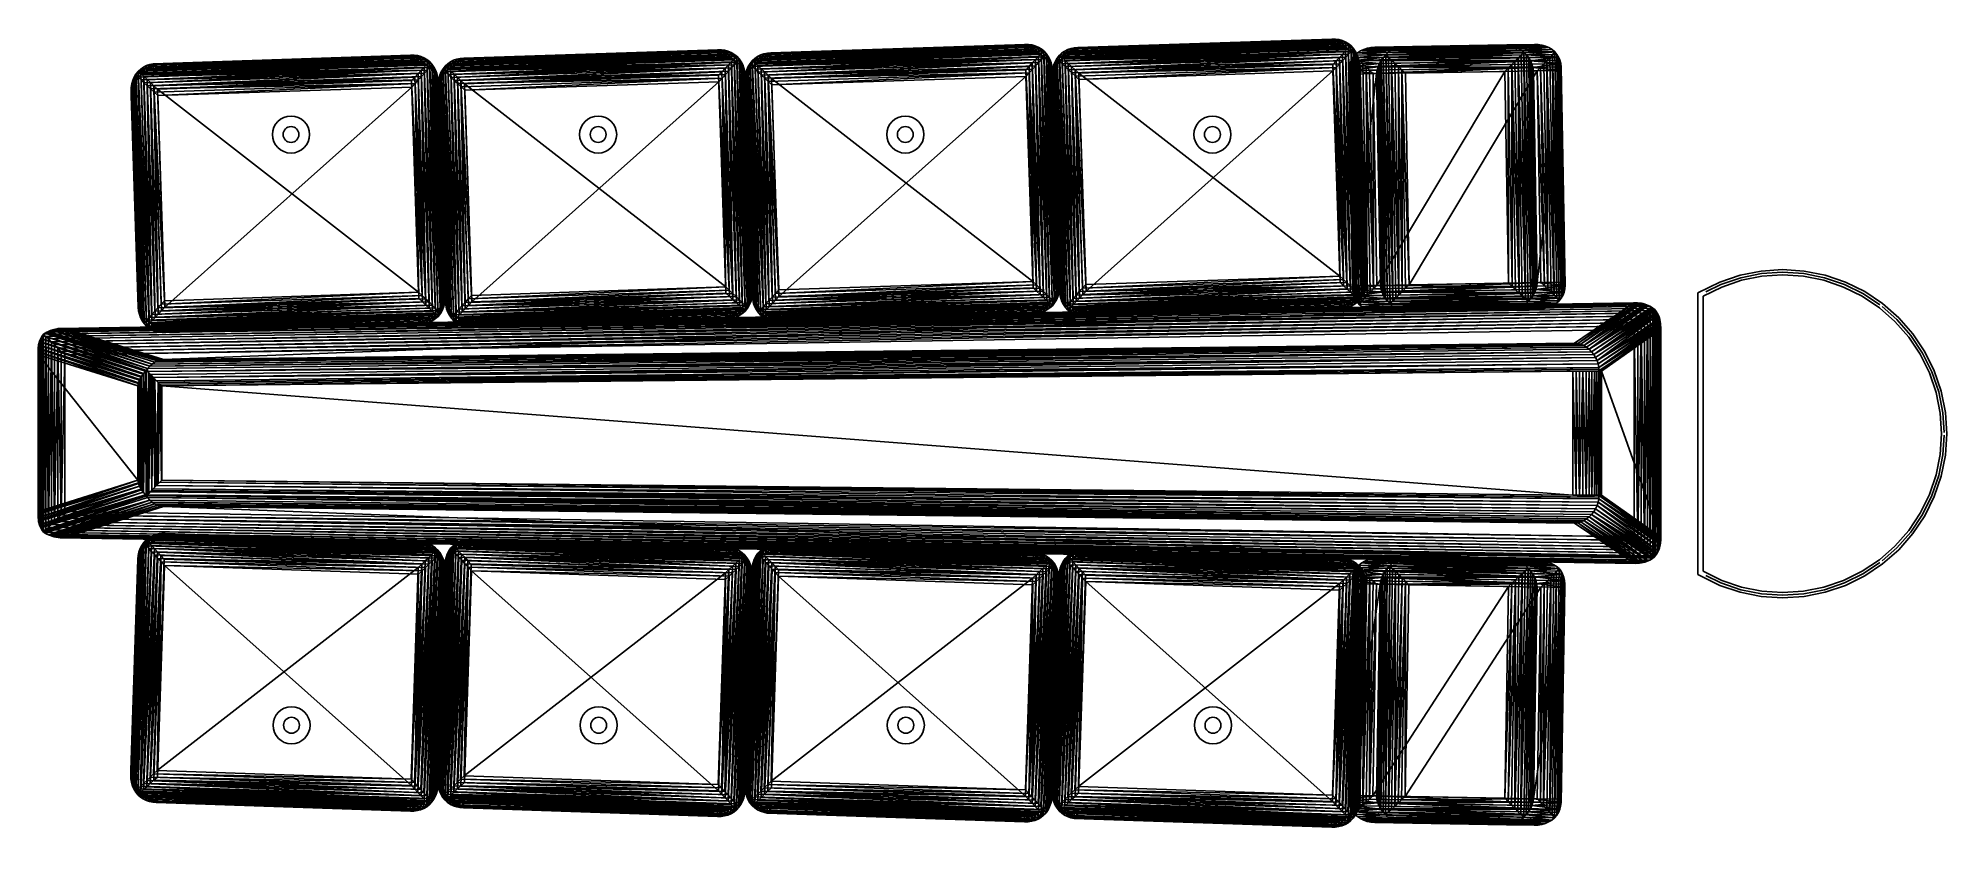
# Model space of a CAD drawing. Extents: x 19.21 to 22.81, y -1.6 to -0.1.
import ezdxf

# ---------------------------------------------------------------- set-up
doc = ezdxf.new("R2010")
doc.units = 0
doc.header["$MEASUREMENT"] = 0
doc.layers.get('0').update_dxf_attribs({"color": 5, "linetype": 'CONTINUOUS'})
for name, color, linetype in [('BANK_GRANIT', 2, 'CONTINUOUS'), ('BANK_HOLZ', 7, 'CONTINUOUS'), ('BANK_LEHNE', 1, 'CONTINUOUS'), ('BANK_POLSTER', 5, 'CONTINUOUS'), ('BANK_SCHWARZ', 7, 'CONTINUOUS'), ('BANK_STAHL', 251, 'CONTINUOUS')]:
    doc.layers.add(name, color=color, linetype=linetype)

# ---------------------------------------------------------------- blocks, each defined once
blk = doc.blocks.new('POLSTER1')
mesh = blk.add_polyface()
corners = [(-0.0496, -0.0042, 0.3066), (-0.0496, 0.005, 0.0437), (-0.05, -0.0017, 0.05), (-0.05, -0.0105, 0.2998), (-0.0483, 0.002, 0.3132), (-0.0483, 0.0116, 0.0375), (-0.0462, 0.018, 0.0315), (-0.0462, 0.008, 0.3196), (-0.0433, 0.0136, 0.3257), (-0.0433, 0.0241, 0.0259), (-0.0397, 0.0189, 0.3313), (-0.0397, 0.0297, 0.0206), (-0.0354, 0.0236, 0.3364), (-0.0354, 0.0348, 0.0159), (-0.0304, 0.0281, 0.3316), (-0.0304, 0.039, 0.0209), (-0.025, 0.0424, 0.0265), (-0.025, 0.0319, 0.3263), (-0.0191, 0.035, 0.3206), (-0.0191, 0.0451, 0.0325), (-0.0129, 0.0373, 0.3144), (-0.0129, 0.047, 0.0387), (-0.0065, 0.048, 0.0452), (-0.0065, 0.0388, 0.3081), (0, 0.0395, 0.3016), (0, 0.0482, 0.0517)]
mesh.append_faces([[corners[k] for k in face] for face in [(4, 6, 5), (13, 14, 15), (20, 22, 21)]], dxfattribs={"vtx0": -1})
mesh.append_faces([[corners[k] for k in face] for face in [(7, 8, 6), (15, 14, 16), (23, 24, 22)]], dxfattribs={"vtx1": -1})
mesh.append_faces([[corners[k] for k in face] for face in [(0, 1, 2), (2, 3, 0), (4, 5, 1), (1, 0, 4), (4, 7, 6), (8, 9, 6), (8, 10, 11), (11, 9, 8), (12, 13, 11), (11, 10, 12), (13, 12, 14), (14, 17, 16), (17, 18, 19), (19, 16, 17), (18, 20, 21), (21, 19, 18), (20, 23, 22), (24, 25, 22)]], dxfattribs={"vtx2": -1})
mesh = blk.add_polyface()
corners = [(0.48, 0.0482, 0.0517), (0.4865, 0.048, 0.0452), (-0.0065, 0.048, 0.0452), (0, 0.0482, 0.0517), (0.4929, 0.047, 0.0387), (-0.0129, 0.047, 0.0387), (-0.0191, 0.0451, 0.0325), (0.4991, 0.0451, 0.0325), (-0.025, 0.0424, 0.0265), (0.505, 0.0424, 0.0265), (0.5104, 0.039, 0.0209), (-0.0304, 0.039, 0.0209), (0.5154, 0.0348, 0.0159), (-0.0354, 0.0348, 0.0159), (-0.0304, 0.0301, 0.0114), (0.5104, 0.0301, 0.0114), (-0.025, 0.0248, 0.0076), (0.505, 0.0248, 0.0076), (0.4991, 0.019, 0.0045), (-0.0191, 0.019, 0.0045), (0.4929, 0.0129, 0.0022), (-0.0129, 0.0129, 0.0022), (-0.0065, 0.0065, 0.0007), (0.4865, 0.0065, 0.0007), (0, 0), (0.48, 0)]
mesh.append_faces([[corners[k] for k in face] for face in [(4, 6, 5), (12, 14, 13), (20, 22, 21)]], dxfattribs={"vtx0": -1})
mesh.append_faces([[corners[k] for k in face] for face in [(6, 7, 8), (14, 15, 16), (22, 23, 24)]], dxfattribs={"vtx1": -1})
mesh.append_faces([[corners[k] for k in face] for face in [(0, 1, 2), (2, 3, 0), (4, 5, 2), (2, 1, 4), (4, 7, 6), (7, 9, 8), (8, 9, 10), (10, 11, 8), (10, 12, 13), (13, 11, 10), (12, 15, 14), (15, 17, 16), (16, 17, 18), (18, 19, 16), (18, 20, 21), (21, 19, 18), (20, 23, 22), (23, 25, 24)]], dxfattribs={"vtx2": -1})
mesh = blk.add_polyface()
corners = [(0, 0.0395, 0.3016), (-0.0065, 0.0388, 0.3081), (0.4865, 0.0388, 0.3081), (0.48, 0.0395, 0.3016), (-0.0129, 0.0373, 0.3144), (0.4929, 0.0373, 0.3144), (0.4991, 0.035, 0.3206), (-0.0191, 0.035, 0.3206), (0.505, 0.0319, 0.3263), (-0.025, 0.0319, 0.3263), (-0.0304, 0.0281, 0.3316), (0.5104, 0.0281, 0.3316), (-0.0354, 0.0236, 0.3364), (0.5154, 0.0236, 0.3364), (-0.0304, 0.0186, 0.3405), (0.5104, 0.0186, 0.3405), (0.505, 0.013, 0.344), (-0.025, 0.013, 0.344), (-0.0191, 0.007, 0.3467), (0.4991, 0.007, 0.3467), (-0.0129, 0.0008, 0.3485), (0.4929, 0.0008, 0.3485), (0.4865, -0.0057, 0.3496), (-0.0065, -0.0057, 0.3496), (0, -0.0122, 0.3498), (0.48, -0.0122, 0.3498)]
mesh.append_faces([[corners[k] for k in face] for face in [(4, 6, 5), (13, 14, 15), (20, 22, 21)]], dxfattribs={"vtx0": -1})
mesh.append_faces([[corners[k] for k in face] for face in [(6, 7, 8), (15, 14, 16), (23, 24, 22)]], dxfattribs={"vtx1": -1})
mesh.append_faces([[corners[k] for k in face] for face in [(0, 1, 2), (2, 3, 0), (4, 5, 2), (2, 1, 4), (4, 7, 6), (7, 9, 8), (8, 9, 10), (10, 11, 8), (10, 12, 13), (13, 11, 10), (13, 12, 14), (14, 17, 16), (16, 17, 18), (18, 19, 16), (18, 20, 21), (21, 19, 18), (20, 23, 22), (24, 25, 22)]], dxfattribs={"vtx2": -1})
mesh = blk.add_polyface()
corners = [(0, 0.0395, 0.3016), (0.48, 0.0395, 0.3016), (0.48, 0.0482, 0.0517), (0, 0.0482, 0.0517)]
mesh.append_faces([[corners[k] for k in face] for face in [(0, 1, 2), (2, 3, 0)]], dxfattribs={"vtx2": -1})
mesh = blk.add_polyface()
corners = [(0.48, 0.0395, 0.3016), (0.4865, 0.0388, 0.3081), (0.4865, 0.048, 0.0452), (0.48, 0.0482, 0.0517), (0.4929, 0.0373, 0.3144), (0.4929, 0.047, 0.0387), (0.4991, 0.0451, 0.0325), (0.4991, 0.035, 0.3206), (0.505, 0.0424, 0.0265), (0.505, 0.0319, 0.3263), (0.5104, 0.0281, 0.3316), (0.5104, 0.039, 0.0209), (0.5154, 0.0236, 0.3364), (0.5154, 0.0348, 0.0159), (0.5197, 0.0297, 0.0206), (0.5197, 0.0189, 0.3313), (0.5233, 0.0241, 0.0259), (0.5233, 0.0136, 0.3257), (0.5262, 0.008, 0.3196), (0.5262, 0.018, 0.0315), (0.5283, 0.002, 0.3132), (0.5283, 0.0116, 0.0375), (0.5296, -0.0042, 0.3066), (0.5296, 0.005, 0.0437), (0.53, -0.0105, 0.2998), (0.53, -0.0017, 0.05)]
mesh.append_faces([[corners[k] for k in face] for face in [(4, 6, 5), (12, 14, 13), (21, 22, 23)]], dxfattribs={"vtx0": -1})
mesh.append_faces([[corners[k] for k in face] for face in [(6, 7, 8), (14, 15, 16), (22, 24, 23)]], dxfattribs={"vtx1": -1})
mesh.append_faces([[corners[k] for k in face] for face in [(0, 1, 2), (2, 3, 0), (4, 5, 2), (2, 1, 4), (4, 7, 6), (7, 9, 8), (9, 10, 11), (11, 8, 9), (10, 12, 13), (13, 11, 10), (12, 15, 14), (15, 17, 16), (16, 17, 18), (18, 19, 16), (18, 20, 21), (21, 19, 18), (21, 20, 22), (24, 25, 23)]], dxfattribs={"vtx2": -1})
mesh = blk.add_polyface()
corners = [(-0.05, -0.4015, 0.036), (-0.05, -0.0017, 0.05), (-0.0496, 0.005, 0.0437), (-0.0496, -0.4078, 0.0293), (-0.0483, 0.0116, 0.0375), (-0.0483, -0.414, 0.0226), (-0.0462, 0.018, 0.0315), (-0.0462, -0.42, 0.0162), (-0.0433, 0.0241, 0.0259), (-0.0433, -0.4256, 0.0102), (-0.0397, 0.0297, 0.0206), (-0.0397, -0.4309, 0.0045), (-0.0354, 0.0348, 0.0159), (-0.0354, -0.4356, -0.0006), (-0.0304, -0.4305, -0.0047), (-0.0304, 0.0301, 0.0114), (-0.025, 0.0248, 0.0076), (-0.025, -0.425, -0.0081), (-0.0191, 0.019, 0.0045), (-0.0191, -0.419, -0.0108), (-0.0129, 0.0129, 0.0022), (-0.0129, -0.4127, -0.0127), (-0.0065, 0.0065, 0.0007), (-0.0065, -0.4063, -0.0138), (0, -0.3998, -0.014), (0, 0)]
mesh.append_faces([[corners[k] for k in face] for face in [(5, 6, 7), (12, 14, 13), (21, 22, 23)]], dxfattribs={"vtx0": -1})
mesh.append_faces([[corners[k] for k in face] for face in [(6, 8, 7), (15, 16, 14), (23, 22, 24)]], dxfattribs={"vtx1": -1})
mesh.append_faces([[corners[k] for k in face] for face in [(0, 1, 2), (2, 3, 0), (2, 4, 5), (5, 3, 2), (5, 4, 6), (8, 9, 7), (9, 8, 10), (10, 11, 9), (12, 13, 11), (11, 10, 12), (12, 15, 14), (16, 17, 14), (17, 16, 18), (18, 19, 17), (20, 21, 19), (19, 18, 20), (21, 20, 22), (22, 25, 24)]], dxfattribs={"vtx2": -1})
mesh = blk.add_polyface()
corners = [(-0.05, -0.0105, 0.2998), (-0.05, -0.4102, 0.2859), (-0.0496, -0.417, 0.2922), (-0.0496, -0.0042, 0.3066), (-0.0483, -0.4236, 0.2983), (-0.0483, 0.002, 0.3132), (-0.0462, 0.008, 0.3196), (-0.0462, -0.43, 0.3043), (-0.0433, 0.0136, 0.3257), (-0.0433, -0.4361, 0.31), (-0.0397, -0.4417, 0.3152), (-0.0397, 0.0189, 0.3313), (-0.0354, -0.4468, 0.32), (-0.0354, 0.0236, 0.3364), (-0.0304, -0.442, 0.3244), (-0.0304, 0.0186, 0.3405), (-0.025, 0.013, 0.344), (-0.025, -0.4367, 0.3283), (-0.0191, -0.431, 0.3314), (-0.0191, 0.007, 0.3467), (-0.0129, -0.4248, 0.3337), (-0.0129, 0.0008, 0.3485), (-0.0065, -0.0057, 0.3496), (-0.0065, -0.4185, 0.3352), (0, -0.412, 0.3358), (0, -0.0122, 0.3498)]
mesh.append_faces([[corners[k] for k in face] for face in [(4, 6, 5), (13, 14, 15), (20, 22, 21)]], dxfattribs={"vtx0": -1})
mesh.append_faces([[corners[k] for k in face] for face in [(6, 7, 8), (15, 14, 16), (23, 24, 22)]], dxfattribs={"vtx1": -1})
mesh.append_faces([[corners[k] for k in face] for face in [(0, 1, 2), (2, 3, 0), (4, 5, 3), (3, 2, 4), (4, 7, 6), (7, 9, 8), (9, 10, 11), (11, 8, 9), (10, 12, 13), (13, 11, 10), (13, 12, 14), (14, 17, 16), (17, 18, 19), (19, 16, 17), (18, 20, 21), (21, 19, 18), (20, 23, 22), (24, 25, 22)]], dxfattribs={"vtx2": -1})
mesh = blk.add_polyface()
corners = [(0.48, -0.3998, -0.014), (0, -0.3998, -0.014), (0, 0), (0.48, 0)]
mesh.append_faces([[corners[k] for k in face] for face in [(0, 1, 2), (2, 3, 0)]], dxfattribs={"vtx2": -1})
mesh = blk.add_polyface()
corners = [(0.53, -0.4015, 0.036), (0.5296, -0.4078, 0.0293), (0.5296, 0.005, 0.0437), (0.53, -0.0017, 0.05), (0.5283, -0.414, 0.0226), (0.5283, 0.0116, 0.0375), (0.5262, -0.42, 0.0162), (0.5262, 0.018, 0.0315), (0.5233, -0.4256, 0.0102), (0.5233, 0.0241, 0.0259), (0.5197, -0.4309, 0.0045), (0.5197, 0.0297, 0.0206), (0.5154, -0.4356, -0.0006), (0.5154, 0.0348, 0.0159), (0.5104, -0.4305, -0.0047), (0.5104, 0.0301, 0.0114), (0.505, -0.425, -0.0081), (0.505, 0.0248, 0.0076), (0.4991, -0.419, -0.0108), (0.4991, 0.019, 0.0045), (0.4929, -0.4127, -0.0127), (0.4929, 0.0129, 0.0022), (0.4865, -0.4063, -0.0138), (0.4865, 0.0065, 0.0007), (0.48, 0), (0.48, -0.3998, -0.014)]
mesh.append_faces([[corners[k] for k in face] for face in [(5, 6, 7), (13, 14, 15), (21, 22, 23)]], dxfattribs={"vtx0": -1})
mesh.append_faces([[corners[k] for k in face] for face in [(6, 8, 7), (14, 16, 15), (23, 22, 24)]], dxfattribs={"vtx1": -1})
mesh.append_faces([[corners[k] for k in face] for face in [(0, 1, 2), (2, 3, 0), (1, 4, 5), (5, 2, 1), (5, 4, 6), (8, 9, 7), (9, 8, 10), (10, 11, 9), (12, 13, 11), (11, 10, 12), (13, 12, 14), (16, 17, 15), (17, 16, 18), (18, 19, 17), (20, 21, 19), (19, 18, 20), (21, 20, 22), (22, 25, 24)]], dxfattribs={"vtx2": -1})
mesh = blk.add_polyface()
corners = [(0.48, -0.412, 0.3358), (0.4865, -0.4185, 0.3352), (0.4865, -0.0057, 0.3496), (0.48, -0.0122, 0.3498), (0.4929, -0.4248, 0.3337), (0.4929, 0.0008, 0.3485), (0.4991, 0.007, 0.3467), (0.4991, -0.431, 0.3314), (0.505, 0.013, 0.344), (0.505, -0.4367, 0.3283), (0.5104, -0.442, 0.3244), (0.5104, 0.0186, 0.3405), (0.5154, -0.4468, 0.32), (0.5154, 0.0236, 0.3364), (0.5197, -0.4417, 0.3152), (0.5197, 0.0189, 0.3313), (0.5233, 0.0136, 0.3257), (0.5233, -0.4361, 0.31), (0.5262, -0.43, 0.3043), (0.5262, 0.008, 0.3196), (0.5283, -0.4236, 0.2983), (0.5283, 0.002, 0.3132), (0.5296, -0.0042, 0.3066), (0.5296, -0.417, 0.2922), (0.53, -0.4102, 0.2859), (0.53, -0.0105, 0.2998)]
mesh.append_faces([[corners[k] for k in face] for face in [(4, 6, 5), (13, 14, 15), (20, 22, 21)]], dxfattribs={"vtx0": -1})
mesh.append_faces([[corners[k] for k in face] for face in [(6, 7, 8), (15, 14, 16), (23, 24, 22)]], dxfattribs={"vtx1": -1})
mesh.append_faces([[corners[k] for k in face] for face in [(0, 1, 2), (2, 3, 0), (4, 5, 2), (2, 1, 4), (4, 7, 6), (7, 9, 8), (9, 10, 11), (11, 8, 9), (10, 12, 13), (13, 11, 10), (13, 12, 14), (14, 17, 16), (17, 18, 19), (19, 16, 17), (18, 20, 21), (21, 19, 18), (20, 23, 22), (24, 25, 22)]], dxfattribs={"vtx2": -1})
mesh = blk.add_polyface()
corners = [(-0.05, -0.0017, 0.05), (-0.05, -0.4102, 0.2859), (-0.05, -0.0105, 0.2998), (-0.05, -0.4015, 0.036)]
mesh.append_faces([[corners[k] for k in face] for face in [(0, 1, 2)]], dxfattribs={"vtx0": -1})
mesh.append_faces([[corners[k] for k in face] for face in [(0, 3, 1)]], dxfattribs={"vtx2": -1})
mesh = blk.add_polyface()
corners = [(0.48, -0.412, 0.3358), (0.48, -0.0122, 0.3498), (0, -0.412, 0.3358), (0, -0.0122, 0.3498)]
mesh.append_faces([[corners[k] for k in face] for face in [(0, 1, 2)]], dxfattribs={"vtx1": -1})
mesh.append_faces([[corners[k] for k in face] for face in [(1, 3, 2)]], dxfattribs={"vtx2": -1})
mesh = blk.add_polyface()
corners = [(0.53, -0.4102, 0.2859), (0.53, -0.4015, 0.036), (0.53, -0.0017, 0.05), (0.53, -0.0105, 0.2998)]
mesh.append_faces([[corners[k] for k in face] for face in [(0, 1, 2), (2, 3, 0)]], dxfattribs={"vtx2": -1})
mesh = blk.add_polyface()
corners = [(-0.0496, -0.4078, 0.0293), (-0.0496, -0.417, 0.2922), (-0.05, -0.4102, 0.2859), (-0.05, -0.4015, 0.036), (-0.0483, -0.414, 0.0226), (-0.0483, -0.4236, 0.2983), (-0.0462, -0.43, 0.3043), (-0.0462, -0.42, 0.0162), (-0.0433, -0.4256, 0.0102), (-0.0433, -0.4361, 0.31), (-0.0397, -0.4309, 0.0045), (-0.0397, -0.4417, 0.3152), (-0.0354, -0.4356, -0.0006), (-0.0354, -0.4468, 0.32), (-0.0304, -0.4401, 0.0042), (-0.0304, -0.4509, 0.3149), (-0.025, -0.4439, 0.0095), (-0.025, -0.4544, 0.3093), (-0.0191, -0.447, 0.0153), (-0.0191, -0.4571, 0.3034), (-0.0129, -0.4493, 0.0214), (-0.0129, -0.4589, 0.2971), (-0.0065, -0.4508, 0.0278), (-0.0065, -0.46, 0.2906), (0, -0.4602, 0.2841), (0, -0.4515, 0.0343)]
mesh.append_faces([[corners[k] for k in face] for face in [(4, 6, 5), (13, 14, 15), (21, 22, 23)]], dxfattribs={"vtx0": -1})
mesh.append_faces([[corners[k] for k in face] for face in [(7, 8, 6), (14, 16, 15), (23, 22, 24)]], dxfattribs={"vtx1": -1})
mesh.append_faces([[corners[k] for k in face] for face in [(0, 1, 2), (2, 3, 0), (4, 5, 1), (1, 0, 4), (4, 7, 6), (8, 9, 6), (8, 10, 11), (11, 9, 8), (12, 13, 11), (11, 10, 12), (13, 12, 14), (16, 17, 15), (17, 16, 18), (18, 19, 17), (20, 21, 19), (19, 18, 20), (21, 20, 22), (22, 25, 24)]], dxfattribs={"vtx2": -1})
mesh = blk.add_polyface()
corners = [(0.48, -0.4515, 0.0343), (0, -0.4515, 0.0343), (-0.0065, -0.4508, 0.0278), (0.4865, -0.4508, 0.0278), (-0.0129, -0.4493, 0.0214), (0.4929, -0.4493, 0.0214), (0.4991, -0.447, 0.0153), (-0.0191, -0.447, 0.0153), (0.505, -0.4439, 0.0095), (-0.025, -0.4439, 0.0095), (-0.0304, -0.4401, 0.0042), (0.5104, -0.4401, 0.0042), (-0.0354, -0.4356, -0.0006), (0.5154, -0.4356, -0.0006), (-0.0304, -0.4305, -0.0047), (0.5104, -0.4305, -0.0047), (0.505, -0.425, -0.0081), (-0.025, -0.425, -0.0081), (-0.0191, -0.419, -0.0108), (0.4991, -0.419, -0.0108), (-0.0129, -0.4127, -0.0127), (0.4929, -0.4127, -0.0127), (0.4865, -0.4063, -0.0138), (-0.0065, -0.4063, -0.0138), (0.48, -0.3998, -0.014), (0, -0.3998, -0.014)]
mesh.append_faces([[corners[k] for k in face] for face in [(4, 6, 5), (13, 14, 15), (20, 22, 21)]], dxfattribs={"vtx0": -1})
mesh.append_faces([[corners[k] for k in face] for face in [(6, 7, 8), (15, 14, 16), (22, 23, 24)]], dxfattribs={"vtx1": -1})
mesh.append_faces([[corners[k] for k in face] for face in [(0, 1, 2), (2, 3, 0), (2, 4, 5), (5, 3, 2), (4, 7, 6), (7, 9, 8), (8, 9, 10), (10, 11, 8), (10, 12, 13), (13, 11, 10), (13, 12, 14), (14, 17, 16), (16, 17, 18), (18, 19, 16), (20, 21, 19), (19, 18, 20), (20, 23, 22), (23, 25, 24)]], dxfattribs={"vtx2": -1})
mesh = blk.add_polyface()
corners = [(0.48, -0.412, 0.3358), (0, -0.412, 0.3358), (-0.0065, -0.4185, 0.3352), (0.4865, -0.4185, 0.3352), (-0.0129, -0.4248, 0.3337), (0.4929, -0.4248, 0.3337), (-0.0191, -0.431, 0.3314), (0.4991, -0.431, 0.3314), (0.505, -0.4367, 0.3283), (-0.025, -0.4367, 0.3283), (-0.0304, -0.442, 0.3244), (0.5104, -0.442, 0.3244), (-0.0354, -0.4468, 0.32), (0.5154, -0.4468, 0.32), (-0.0304, -0.4509, 0.3149), (0.5104, -0.4509, 0.3149), (-0.025, -0.4544, 0.3093), (0.505, -0.4544, 0.3093), (-0.0191, -0.4571, 0.3034), (0.4991, -0.4571, 0.3034), (-0.0129, -0.4589, 0.2971), (0.4929, -0.4589, 0.2971), (-0.0065, -0.46, 0.2906), (0.4865, -0.46, 0.2906), (0.48, -0.4602, 0.2841), (0, -0.4602, 0.2841)]
mesh.append_faces([[corners[k] for k in face] for face in [(5, 6, 7), (13, 14, 15), (21, 22, 23)]], dxfattribs={"vtx0": -1})
mesh.append_faces([[corners[k] for k in face] for face in [(7, 6, 8), (14, 16, 15), (23, 22, 24)]], dxfattribs={"vtx1": -1})
mesh.append_faces([[corners[k] for k in face] for face in [(0, 1, 2), (2, 3, 0), (4, 5, 3), (3, 2, 4), (5, 4, 6), (6, 9, 8), (9, 10, 11), (11, 8, 9), (12, 13, 11), (11, 10, 12), (13, 12, 14), (16, 17, 15), (16, 18, 19), (19, 17, 16), (18, 20, 21), (21, 19, 18), (21, 20, 22), (22, 25, 24)]], dxfattribs={"vtx2": -1})
mesh = blk.add_polyface()
corners = [(0.53, -0.4102, 0.2859), (0.5296, -0.417, 0.2922), (0.5296, -0.4078, 0.0293), (0.53, -0.4015, 0.036), (0.5283, -0.4236, 0.2983), (0.5283, -0.414, 0.0226), (0.5262, -0.43, 0.3043), (0.5262, -0.42, 0.0162), (0.5233, -0.4256, 0.0102), (0.5233, -0.4361, 0.31), (0.5197, -0.4417, 0.3152), (0.5197, -0.4309, 0.0045), (0.5154, -0.4468, 0.32), (0.5154, -0.4356, -0.0006), (0.5104, -0.4401, 0.0042), (0.5104, -0.4509, 0.3149), (0.505, -0.4544, 0.3093), (0.505, -0.4439, 0.0095), (0.4991, -0.4571, 0.3034), (0.4991, -0.447, 0.0153), (0.4929, -0.4589, 0.2971), (0.4929, -0.4493, 0.0214), (0.4865, -0.46, 0.2906), (0.4865, -0.4508, 0.0278), (0.48, -0.4515, 0.0343), (0.48, -0.4602, 0.2841)]
mesh.append_faces([[corners[k] for k in face] for face in [(5, 6, 7), (12, 14, 13), (21, 22, 23)]], dxfattribs={"vtx0": -1})
mesh.append_faces([[corners[k] for k in face] for face in [(7, 6, 8), (15, 16, 14), (23, 22, 24)]], dxfattribs={"vtx1": -1})
mesh.append_faces([[corners[k] for k in face] for face in [(0, 1, 2), (2, 3, 0), (1, 4, 5), (5, 2, 1), (5, 4, 6), (6, 9, 8), (8, 9, 10), (10, 11, 8), (12, 13, 11), (11, 10, 12), (12, 15, 14), (16, 17, 14), (17, 16, 18), (18, 19, 17), (20, 21, 19), (19, 18, 20), (21, 20, 22), (22, 25, 24)]], dxfattribs={"vtx2": -1})
mesh = blk.add_polyface()
corners = [(0, -0.4515, 0.0343), (0.48, -0.4515, 0.0343), (0.48, -0.4602, 0.2841), (0, -0.4602, 0.2841)]
mesh.append_faces([[corners[k] for k in face] for face in [(0, 1, 2), (2, 3, 0)]], dxfattribs={"vtx2": -1})
blk = doc.blocks.new('FUSS')
for centre, radius in [((0, 0, 0.01), 0.035), ((0, 0), 0.035), ((0, 0), 0.035), ((0, 0, 0.01), 0.015), ((0, 0, 0.25), 0.015)]:
    blk.add_circle(centre, radius)
blk = doc.blocks.new('POLSTER2')
mesh = blk.add_polyface()
corners = [(0.0068, 0, 0.6519), (-0.0456, 0.0065, 0.0476), (-0.0455, 0, 0.0542), (0.0078, 0.0065, 0.6583), (0.0097, 0.0129, 0.6646), (-0.0449, 0.0129, 0.0411), (0.0123, 0.0191, 0.6706), (-0.0433, 0.0191, 0.0348), (0.0157, 0.025, 0.6762), (-0.041, 0.025, 0.0287), (0.0198, 0.0304, 0.6813), (-0.0378, 0.0304, 0.0229), (0.0245, 0.0354, 0.6858), (-0.0339, 0.0354, 0.0177), (0.029, 0.0397, 0.6805), (-0.0286, 0.0397, 0.0221), (0.0339, 0.0433, 0.6746), (-0.0227, 0.0433, 0.0271), (-0.0164, 0.0462, 0.0324), (0.0393, 0.0462, 0.6683), (-0.0097, 0.0483, 0.038), (0.0449, 0.0483, 0.6615), (0.0507, 0.0496, 0.6546), (-0.0027, 0.0496, 0.0439), (0.0567, 0.05, 0.6475), (0.0044, 0.05, 0.0498)]
mesh.append_faces([[corners[k] for k in face] for face in [(0, 1, 2), (9, 10, 11), (16, 18, 17)]], dxfattribs={"vtx0": -1})
mesh.append_faces([[corners[k] for k in face] for face in [(3, 4, 1), (10, 12, 11), (18, 19, 20)]], dxfattribs={"vtx1": -1})
mesh.append_faces([[corners[k] for k in face] for face in [(0, 3, 1), (4, 5, 1), (5, 4, 6), (6, 7, 5), (6, 8, 9), (9, 7, 6), (9, 8, 10), (12, 13, 11), (12, 14, 15), (15, 13, 12), (16, 17, 15), (15, 14, 16), (16, 19, 18), (19, 21, 20), (20, 21, 22), (22, 23, 20), (22, 24, 25), (25, 23, 22)]], dxfattribs={"vtx2": -1})
mesh = blk.add_polyface()
corners = [(0, 0), (0.2556, 0.0065, -0.0219), (0.249, 0, -0.0218), (-0.0065, 0.0065, 0.001), (-0.0127, 0.0129, 0.0028), (0.2621, 0.0129, -0.0212), (-0.0187, 0.0191, 0.0055), (0.2684, 0.0191, -0.0197), (-0.0243, 0.025, 0.0089), (0.2745, 0.025, -0.0173), (0.2803, 0.0304, -0.0141), (-0.0294, 0.0304, 0.0129), (-0.0339, 0.0354, 0.0177), (0.2855, 0.0354, -0.0103), (-0.0286, 0.0397, 0.0221), (0.2811, 0.0397, -0.005), (-0.0227, 0.0433, 0.0271), (0.2761, 0.0433, 0.0009), (0.2708, 0.0462, 0.0073), (-0.0164, 0.0462, 0.0324), (-0.0097, 0.0483, 0.038), (0.2652, 0.0483, 0.014), (-0.0027, 0.0496, 0.0439), (0.2593, 0.0496, 0.021), (0.0044, 0.05, 0.0498), (0.2534, 0.05, 0.028)]
mesh.append_faces([[corners[k] for k in face] for face in [(0, 1, 2), (8, 10, 9), (16, 18, 17)]], dxfattribs={"vtx0": -1})
mesh.append_faces([[corners[k] for k in face] for face in [(3, 4, 1), (11, 12, 10), (19, 20, 18)]], dxfattribs={"vtx1": -1})
mesh.append_faces([[corners[k] for k in face] for face in [(0, 3, 1), (4, 5, 1), (4, 6, 7), (7, 5, 4), (8, 9, 7), (7, 6, 8), (8, 11, 10), (12, 13, 10), (13, 12, 14), (14, 15, 13), (16, 17, 15), (15, 14, 16), (16, 19, 18), (20, 21, 18), (20, 22, 23), (23, 21, 20), (24, 25, 23), (23, 22, 24)]], dxfattribs={"vtx2": -1})
mesh = blk.add_polyface()
corners = [(0.3057, 0.05, 0.6257), (0.2534, 0.05, 0.028), (0.0567, 0.05, 0.6475), (0.0044, 0.05, 0.0498)]
mesh.append_faces([[corners[k] for k in face] for face in [(0, 1, 2)]], dxfattribs={"vtx1": -1})
mesh.append_faces([[corners[k] for k in face] for face in [(1, 3, 2)]], dxfattribs={"vtx2": -1})
mesh = blk.add_polyface()
corners = [(0.061, 0, 0.6973), (0.3165, 0.0065, 0.6746), (0.0545, 0.0065, 0.6975), (0.3101, 0, 0.6755), (0.048, 0.0129, 0.6968), (0.3228, 0.0129, 0.6727), (0.3288, 0.0191, 0.6701), (0.0416, 0.0191, 0.6952), (0.3344, 0.025, 0.6667), (0.0355, 0.025, 0.6928), (0.0298, 0.0304, 0.6897), (0.3395, 0.0304, 0.6626), (0.344, 0.0354, 0.6579), (0.0245, 0.0354, 0.6858), (0.3387, 0.0397, 0.6534), (0.029, 0.0397, 0.6805), (0.3328, 0.0433, 0.6485), (0.0339, 0.0433, 0.6746), (0.0393, 0.0462, 0.6683), (0.3264, 0.0462, 0.6431), (0.3197, 0.0483, 0.6375), (0.0449, 0.0483, 0.6615), (0.3128, 0.0496, 0.6317), (0.0507, 0.0496, 0.6546), (0.3057, 0.05, 0.6257), (0.0567, 0.05, 0.6475)]
mesh.append_faces([[corners[k] for k in face] for face in [(0, 1, 2), (8, 10, 9), (16, 18, 17)]], dxfattribs={"vtx0": -1})
mesh.append_faces([[corners[k] for k in face] for face in [(2, 1, 4), (11, 12, 10), (19, 20, 18)]], dxfattribs={"vtx1": -1})
mesh.append_faces([[corners[k] for k in face] for face in [(0, 3, 1), (1, 5, 4), (4, 5, 6), (6, 7, 4), (6, 8, 9), (9, 7, 6), (8, 11, 10), (12, 13, 10), (13, 12, 14), (14, 15, 13), (16, 17, 15), (15, 14, 16), (16, 19, 18), (20, 21, 18), (20, 22, 23), (23, 21, 20), (24, 25, 23), (23, 22, 24)]], dxfattribs={"vtx2": -1})
mesh = blk.add_polyface()
corners = [(0.2534, 0.05, 0.028), (0.3128, 0.0496, 0.6317), (0.2593, 0.0496, 0.021), (0.3057, 0.05, 0.6257), (0.3197, 0.0483, 0.6375), (0.2652, 0.0483, 0.014), (0.3264, 0.0462, 0.6431), (0.2708, 0.0462, 0.0073), (0.3328, 0.0433, 0.6485), (0.2761, 0.0433, 0.0009), (0.2811, 0.0397, -0.005), (0.3387, 0.0397, 0.6534), (0.344, 0.0354, 0.6579), (0.2855, 0.0354, -0.0103), (0.3479, 0.0304, 0.6526), (0.2903, 0.0304, -0.0058), (0.351, 0.025, 0.6469), (0.2944, 0.025, -0.0007), (0.2978, 0.0191, 0.0049), (0.3534, 0.0191, 0.6408), (0.3549, 0.0129, 0.6344), (0.3004, 0.0129, 0.0109), (0.3557, 0.0065, 0.6279), (0.3022, 0.0065, 0.0172), (0.3555, 0, 0.6214), (0.3032, 0, 0.0237)]
mesh.append_faces([[corners[k] for k in face] for face in [(0, 1, 2), (8, 10, 9), (16, 18, 17)]], dxfattribs={"vtx0": -1})
mesh.append_faces([[corners[k] for k in face] for face in [(1, 4, 2), (11, 12, 10), (19, 20, 18)]], dxfattribs={"vtx1": -1})
mesh.append_faces([[corners[k] for k in face] for face in [(0, 3, 1), (4, 5, 2), (4, 6, 7), (7, 5, 4), (8, 9, 7), (7, 6, 8), (8, 11, 10), (12, 13, 10), (12, 14, 15), (15, 13, 12), (16, 17, 15), (15, 14, 16), (16, 19, 18), (20, 21, 18), (20, 22, 23), (23, 21, 20), (24, 25, 23), (23, 22, 24)]], dxfattribs={"vtx2": -1})
mesh = blk.add_polyface()
corners = [(-0.0455, -0.4, 0.0542), (-0.0456, 0.0065, 0.0476), (-0.0456, -0.4065, 0.0476), (-0.0455, 0, 0.0542), (-0.0449, 0.0129, 0.0411), (-0.0449, -0.4129, 0.0411), (-0.0433, 0.0191, 0.0348), (-0.0433, -0.4191, 0.0348), (-0.041, 0.025, 0.0287), (-0.041, -0.425, 0.0287), (-0.0378, -0.4304, 0.0229), (-0.0378, 0.0304, 0.0229), (-0.0339, 0.0354, 0.0177), (-0.0339, -0.4354, 0.0177), (-0.0294, 0.0304, 0.0129), (-0.0294, -0.4304, 0.0129), (-0.0243, 0.025, 0.0089), (-0.0243, -0.425, 0.0089), (-0.0187, -0.4191, 0.0055), (-0.0187, 0.0191, 0.0055), (-0.0127, 0.0129, 0.0028), (-0.0127, -0.4129, 0.0028), (-0.0065, 0.0065, 0.001), (-0.0065, -0.4065, 0.001), (0, 0), (0, -0.4)]
mesh.append_faces([[corners[k] for k in face] for face in [(0, 1, 2), (8, 10, 9), (16, 18, 17)]], dxfattribs={"vtx0": -1})
mesh.append_faces([[corners[k] for k in face] for face in [(1, 4, 2), (11, 12, 10), (19, 20, 18)]], dxfattribs={"vtx1": -1})
mesh.append_faces([[corners[k] for k in face] for face in [(0, 3, 1), (4, 5, 2), (4, 6, 7), (7, 5, 4), (8, 9, 7), (7, 6, 8), (8, 11, 10), (12, 13, 10), (12, 14, 15), (15, 13, 12), (16, 17, 15), (15, 14, 16), (16, 19, 18), (20, 21, 18), (20, 22, 23), (23, 21, 20), (24, 25, 23), (23, 22, 24)]], dxfattribs={"vtx2": -1})
mesh = blk.add_polyface()
corners = [(-0.0455, -0.4, 0.0542), (0.0068, -0.4, 0.6519), (0.0068, 0, 0.6519), (-0.0455, 0, 0.0542)]
mesh.append_faces([[corners[k] for k in face] for face in [(0, 1, 2), (2, 3, 0)]], dxfattribs={"vtx2": -1})
mesh = blk.add_polyface()
corners = [(0.061, -0.4, 0.6973), (0.0545, 0.0065, 0.6975), (0.0545, -0.4065, 0.6975), (0.061, 0, 0.6973), (0.048, -0.4129, 0.6968), (0.048, 0.0129, 0.6968), (0.0416, 0.0191, 0.6952), (0.0416, -0.4191, 0.6952), (0.0355, 0.025, 0.6928), (0.0355, -0.425, 0.6928), (0.0298, -0.4304, 0.6897), (0.0298, 0.0304, 0.6897), (0.0245, 0.0354, 0.6858), (0.0245, -0.4354, 0.6858), (0.0198, 0.0304, 0.6813), (0.0198, -0.4304, 0.6813), (0.0157, 0.025, 0.6762), (0.0157, -0.425, 0.6762), (0.0123, -0.4191, 0.6706), (0.0123, 0.0191, 0.6706), (0.0097, 0.0129, 0.6646), (0.0097, -0.4129, 0.6646), (0.0078, 0.0065, 0.6583), (0.0078, -0.4065, 0.6583), (0.0068, 0, 0.6519), (0.0068, -0.4, 0.6519)]
mesh.append_faces([[corners[k] for k in face] for face in [(0, 1, 2), (8, 10, 9), (16, 18, 17)]], dxfattribs={"vtx0": -1})
mesh.append_faces([[corners[k] for k in face] for face in [(2, 1, 4), (11, 12, 10), (19, 20, 18)]], dxfattribs={"vtx1": -1})
mesh.append_faces([[corners[k] for k in face] for face in [(0, 3, 1), (1, 5, 4), (5, 6, 7), (7, 4, 5), (8, 9, 7), (7, 6, 8), (8, 11, 10), (12, 13, 10), (13, 12, 14), (14, 15, 13), (16, 17, 15), (15, 14, 16), (16, 19, 18), (20, 21, 18), (20, 22, 23), (23, 21, 20), (24, 25, 23), (23, 22, 24)]], dxfattribs={"vtx2": -1})
mesh = blk.add_polyface()
corners = [(0.249, -0.4, -0.0218), (0.2556, 0.0065, -0.0219), (0.2556, -0.4065, -0.0219), (0.249, 0, -0.0218), (0.2621, 0.0129, -0.0212), (0.2621, -0.4129, -0.0212), (0.2684, 0.0191, -0.0197), (0.2684, -0.4191, -0.0197), (0.2745, 0.025, -0.0173), (0.2745, -0.425, -0.0173), (0.2803, -0.4304, -0.0141), (0.2803, 0.0304, -0.0141), (0.2855, 0.0354, -0.0103), (0.2855, -0.4354, -0.0103), (0.2903, 0.0304, -0.0058), (0.2903, -0.4304, -0.0058), (0.2944, 0.025, -0.0007), (0.2944, -0.425, -0.0007), (0.2978, -0.4191, 0.0049), (0.2978, 0.0191, 0.0049), (0.3004, 0.0129, 0.0109), (0.3004, -0.4129, 0.0109), (0.3022, 0.0065, 0.0172), (0.3022, -0.4065, 0.0172), (0.3032, 0, 0.0237), (0.3032, -0.4, 0.0237)]
mesh.append_faces([[corners[k] for k in face] for face in [(0, 1, 2), (8, 10, 9), (16, 18, 17)]], dxfattribs={"vtx0": -1})
mesh.append_faces([[corners[k] for k in face] for face in [(1, 4, 2), (11, 12, 10), (19, 20, 18)]], dxfattribs={"vtx1": -1})
mesh.append_faces([[corners[k] for k in face] for face in [(0, 3, 1), (4, 5, 2), (4, 6, 7), (7, 5, 4), (8, 9, 7), (7, 6, 8), (8, 11, 10), (12, 13, 10), (12, 14, 15), (15, 13, 12), (16, 17, 15), (15, 14, 16), (16, 19, 18), (20, 21, 18), (20, 22, 23), (23, 21, 20), (24, 25, 23), (23, 22, 24)]], dxfattribs={"vtx2": -1})
mesh = blk.add_polyface()
corners = [(0.3101, 0, 0.6755), (0.3165, -0.4065, 0.6746), (0.3165, 0.0065, 0.6746), (0.3101, -0.4, 0.6755), (0.3228, -0.4129, 0.6727), (0.3228, 0.0129, 0.6727), (0.3288, -0.4191, 0.6701), (0.3288, 0.0191, 0.6701), (0.3344, -0.425, 0.6667), (0.3344, 0.025, 0.6667), (0.3395, 0.0304, 0.6626), (0.3395, -0.4304, 0.6626), (0.344, -0.4354, 0.6579), (0.344, 0.0354, 0.6579), (0.3479, -0.4304, 0.6526), (0.3479, 0.0304, 0.6526), (0.351, -0.425, 0.6469), (0.351, 0.025, 0.6469), (0.3534, 0.0191, 0.6408), (0.3534, -0.4191, 0.6408), (0.3549, -0.4129, 0.6344), (0.3549, 0.0129, 0.6344), (0.3557, -0.4065, 0.6279), (0.3557, 0.0065, 0.6279), (0.3555, -0.4, 0.6214), (0.3555, 0, 0.6214)]
mesh.append_faces([[corners[k] for k in face] for face in [(0, 1, 2), (8, 10, 9), (16, 18, 17)]], dxfattribs={"vtx0": -1})
mesh.append_faces([[corners[k] for k in face] for face in [(1, 4, 2), (11, 12, 10), (19, 20, 18)]], dxfattribs={"vtx1": -1})
mesh.append_faces([[corners[k] for k in face] for face in [(0, 3, 1), (4, 5, 2), (4, 6, 7), (7, 5, 4), (8, 9, 7), (7, 6, 8), (8, 11, 10), (12, 13, 10), (12, 14, 15), (15, 13, 12), (16, 17, 15), (15, 14, 16), (16, 19, 18), (20, 21, 18), (20, 22, 23), (23, 21, 20), (24, 25, 23), (23, 22, 24)]], dxfattribs={"vtx2": -1})
mesh = blk.add_polyface()
corners = [(0.249, -0.4, -0.0218), (0, -0.4), (0.249, 0, -0.0218), (0, 0)]
mesh.append_faces([[corners[k] for k in face] for face in [(0, 1, 2)]], dxfattribs={"vtx1": -1})
mesh.append_faces([[corners[k] for k in face] for face in [(1, 3, 2)]], dxfattribs={"vtx2": -1})
mesh = blk.add_polyface()
corners = [(0.3101, 0, 0.6755), (0.061, 0, 0.6973), (0.061, -0.4, 0.6973), (0.3101, -0.4, 0.6755)]
mesh.append_faces([[corners[k] for k in face] for face in [(0, 1, 2), (2, 3, 0)]], dxfattribs={"vtx2": -1})
mesh = blk.add_polyface()
corners = [(0.3555, 0, 0.6214), (0.3032, -0.4, 0.0237), (0.3032, 0, 0.0237), (0.3555, -0.4, 0.6214)]
mesh.append_faces([[corners[k] for k in face] for face in [(0, 1, 2)]], dxfattribs={"vtx0": -1})
mesh.append_faces([[corners[k] for k in face] for face in [(0, 3, 1)]], dxfattribs={"vtx2": -1})
mesh = blk.add_polyface()
corners = [(0.0044, -0.45, 0.0498), (0.0507, -0.4496, 0.6546), (-0.0027, -0.4496, 0.0439), (0.0567, -0.45, 0.6475), (0.0449, -0.4483, 0.6615), (-0.0097, -0.4483, 0.038), (0.0393, -0.4462, 0.6683), (-0.0164, -0.4462, 0.0324), (0.0339, -0.4433, 0.6746), (-0.0227, -0.4433, 0.0271), (-0.0286, -0.4397, 0.0221), (0.029, -0.4397, 0.6805), (0.0245, -0.4354, 0.6858), (-0.0339, -0.4354, 0.0177), (0.0198, -0.4304, 0.6813), (-0.0378, -0.4304, 0.0229), (0.0157, -0.425, 0.6762), (-0.041, -0.425, 0.0287), (-0.0433, -0.4191, 0.0348), (0.0123, -0.4191, 0.6706), (0.0097, -0.4129, 0.6646), (-0.0449, -0.4129, 0.0411), (0.0078, -0.4065, 0.6583), (-0.0456, -0.4065, 0.0476), (0.0068, -0.4, 0.6519), (-0.0455, -0.4, 0.0542)]
mesh.append_faces([[corners[k] for k in face] for face in [(0, 1, 2), (8, 10, 9), (16, 18, 17)]], dxfattribs={"vtx0": -1})
mesh.append_faces([[corners[k] for k in face] for face in [(1, 4, 2), (11, 12, 10), (19, 20, 18)]], dxfattribs={"vtx1": -1})
mesh.append_faces([[corners[k] for k in face] for face in [(0, 3, 1), (4, 5, 2), (4, 6, 7), (7, 5, 4), (8, 9, 7), (7, 6, 8), (8, 11, 10), (12, 13, 10), (12, 14, 15), (15, 13, 12), (16, 17, 15), (15, 14, 16), (16, 19, 18), (20, 21, 18), (20, 22, 23), (23, 21, 20), (24, 25, 23), (23, 22, 24)]], dxfattribs={"vtx2": -1})
mesh = blk.add_polyface()
corners = [(0.2534, -0.45, 0.028), (-0.0027, -0.4496, 0.0439), (0.2593, -0.4496, 0.021), (0.0044, -0.45, 0.0498), (0.2652, -0.4483, 0.014), (-0.0097, -0.4483, 0.038), (-0.0164, -0.4462, 0.0324), (0.2708, -0.4462, 0.0073), (-0.0227, -0.4433, 0.0271), (0.2761, -0.4433, 0.0009), (0.2811, -0.4397, -0.005), (-0.0286, -0.4397, 0.0221), (-0.0339, -0.4354, 0.0177), (0.2855, -0.4354, -0.0103), (-0.0294, -0.4304, 0.0129), (0.2803, -0.4304, -0.0141), (-0.0243, -0.425, 0.0089), (0.2745, -0.425, -0.0173), (0.2684, -0.4191, -0.0197), (-0.0187, -0.4191, 0.0055), (-0.0127, -0.4129, 0.0028), (0.2621, -0.4129, -0.0212), (-0.0065, -0.4065, 0.001), (0.2556, -0.4065, -0.0219), (0, -0.4), (0.249, -0.4, -0.0218)]
mesh.append_faces([[corners[k] for k in face] for face in [(0, 1, 2), (8, 10, 9), (16, 18, 17)]], dxfattribs={"vtx0": -1})
mesh.append_faces([[corners[k] for k in face] for face in [(2, 1, 4), (11, 12, 10), (19, 20, 18)]], dxfattribs={"vtx1": -1})
mesh.append_faces([[corners[k] for k in face] for face in [(0, 3, 1), (1, 5, 4), (4, 5, 6), (6, 7, 4), (6, 8, 9), (9, 7, 6), (8, 11, 10), (12, 13, 10), (13, 12, 14), (14, 15, 13), (16, 17, 15), (15, 14, 16), (16, 19, 18), (20, 21, 18), (20, 22, 23), (23, 21, 20), (24, 25, 23), (23, 22, 24)]], dxfattribs={"vtx2": -1})
mesh = blk.add_polyface()
corners = [(0.3101, -0.4, 0.6755), (0.0545, -0.4065, 0.6975), (0.3165, -0.4065, 0.6746), (0.061, -0.4, 0.6973), (0.048, -0.4129, 0.6968), (0.3228, -0.4129, 0.6727), (0.0416, -0.4191, 0.6952), (0.3288, -0.4191, 0.6701), (0.0355, -0.425, 0.6928), (0.3344, -0.425, 0.6667), (0.3395, -0.4304, 0.6626), (0.0298, -0.4304, 0.6897), (0.0245, -0.4354, 0.6858), (0.344, -0.4354, 0.6579), (0.029, -0.4397, 0.6805), (0.3387, -0.4397, 0.6534), (0.0339, -0.4433, 0.6746), (0.3328, -0.4433, 0.6485), (0.3264, -0.4462, 0.6431), (0.0393, -0.4462, 0.6683), (0.0449, -0.4483, 0.6615), (0.3197, -0.4483, 0.6375), (0.0507, -0.4496, 0.6546), (0.3128, -0.4496, 0.6317), (0.0567, -0.45, 0.6475), (0.3057, -0.45, 0.6257)]
mesh.append_faces([[corners[k] for k in face] for face in [(0, 1, 2), (8, 10, 9), (16, 18, 17)]], dxfattribs={"vtx0": -1})
mesh.append_faces([[corners[k] for k in face] for face in [(1, 4, 2), (11, 12, 10), (19, 20, 18)]], dxfattribs={"vtx1": -1})
mesh.append_faces([[corners[k] for k in face] for face in [(0, 3, 1), (4, 5, 2), (4, 6, 7), (7, 5, 4), (8, 9, 7), (7, 6, 8), (8, 11, 10), (12, 13, 10), (12, 14, 15), (15, 13, 12), (16, 17, 15), (15, 14, 16), (16, 19, 18), (20, 21, 18), (20, 22, 23), (23, 21, 20), (24, 25, 23), (23, 22, 24)]], dxfattribs={"vtx2": -1})
mesh = blk.add_polyface()
corners = [(0.3057, -0.45, 0.6257), (0.2593, -0.4496, 0.021), (0.3128, -0.4496, 0.6317), (0.2534, -0.45, 0.028), (0.3197, -0.4483, 0.6375), (0.2652, -0.4483, 0.014), (0.2708, -0.4462, 0.0073), (0.3264, -0.4462, 0.6431), (0.2761, -0.4433, 0.0009), (0.3328, -0.4433, 0.6485), (0.3387, -0.4397, 0.6534), (0.2811, -0.4397, -0.005), (0.2855, -0.4354, -0.0103), (0.344, -0.4354, 0.6579), (0.2903, -0.4304, -0.0058), (0.3479, -0.4304, 0.6526), (0.2944, -0.425, -0.0007), (0.351, -0.425, 0.6469), (0.3534, -0.4191, 0.6408), (0.2978, -0.4191, 0.0049), (0.3004, -0.4129, 0.0109), (0.3549, -0.4129, 0.6344), (0.3022, -0.4065, 0.0172), (0.3557, -0.4065, 0.6279), (0.3032, -0.4, 0.0237), (0.3555, -0.4, 0.6214)]
mesh.append_faces([[corners[k] for k in face] for face in [(0, 1, 2), (8, 10, 9), (16, 18, 17)]], dxfattribs={"vtx0": -1})
mesh.append_faces([[corners[k] for k in face] for face in [(2, 1, 4), (11, 12, 10), (19, 20, 18)]], dxfattribs={"vtx1": -1})
mesh.append_faces([[corners[k] for k in face] for face in [(0, 3, 1), (1, 5, 4), (5, 6, 7), (7, 4, 5), (8, 9, 7), (7, 6, 8), (8, 11, 10), (12, 13, 10), (13, 12, 14), (14, 15, 13), (16, 17, 15), (15, 14, 16), (16, 19, 18), (20, 21, 18), (20, 22, 23), (23, 21, 20), (24, 25, 23), (23, 22, 24)]], dxfattribs={"vtx2": -1})
mesh = blk.add_polyface()
corners = [(0.0044, -0.45, 0.0498), (0.3057, -0.45, 0.6257), (0.0567, -0.45, 0.6475), (0.2534, -0.45, 0.028)]
mesh.append_faces([[corners[k] for k in face] for face in [(0, 1, 2)]], dxfattribs={"vtx0": -1})
mesh.append_faces([[corners[k] for k in face] for face in [(0, 3, 1)]], dxfattribs={"vtx2": -1})

msp = doc.modelspace()

# ---------------------------------------------------------------- linework, layer by layer
at = {"layer": 'BANK_GRANIT', "elevation": 0.9294}
msp.add_lwpolyline([(22.3447, -1.1134), (22.386, -1.1338), (22.4244, -1.1469), (22.4642, -1.1548), (22.5047, -1.1574), (22.5451, -1.1548), (22.5849, -1.1469), (22.6233, -1.1338), (22.6597, -1.1159), (22.6934, -1.0934), (22.7239, -1.0666), (22.7506, -1.0361), (22.7732, -1.0024), (22.7911, -0.9661), (22.8041, -0.9277), (22.8121, -0.8879), (22.8147, -0.8474), (22.8121, -0.807), (22.8041, -0.7672), (22.7911, -0.7288), (22.7732, -0.6924), (22.7506, -0.6587), (22.7239, -0.6282), (22.6934, -0.6015), (22.6597, -0.5789), (22.6233, -0.561), (22.5849, -0.548), (22.5451, -0.5401), (22.5047, -0.5374), (22.4642, -0.5401), (22.4244, -0.548), (22.386, -0.561), (22.3447, -0.5814)], close=True, dxfattribs=at)
at = {"layer": 'BANK_GRANIT'}
for points, invisible_edges in [([(22.4244, -0.548, 0.9794), (22.4244, -1.1469, 0.9794), (22.4642, -1.1548, 0.9794), (22.4642, -0.5401, 0.9794)], 5), ([(22.4642, -1.1548, 0.9794), (22.4642, -0.5401, 0.9794), (22.5047, -0.5374, 0.9794), (22.5047, -1.1574, 0.9794)], 5), ([(22.5047, -0.5374, 0.9794), (22.5047, -1.1574, 0.9794), (22.5451, -1.1548, 0.9794), (22.5451, -0.5401, 0.9794)], 5), ([(22.5451, -1.1548, 0.9794), (22.5451, -0.5401, 0.9794), (22.5849, -0.548, 0.9794), (22.5849, -1.1469, 0.9794)], 5), ([(22.3447, -0.5814, 0.9794), (22.3447, -1.1134, 0.9794), (22.386, -1.1338, 0.9794), (22.386, -0.561, 0.9794)], 4), ([(22.386, -1.1338, 0.9794), (22.386, -0.561, 0.9794), (22.4244, -0.548, 0.9794), (22.4244, -1.1469, 0.9794)], 5), ([(22.5849, -0.548, 0.9794), (22.5849, -1.1469, 0.9794), (22.6233, -1.1338, 0.9794), (22.6233, -0.561, 0.9794)], 5), ([(22.6233, -1.1338, 0.9794), (22.6233, -0.561, 0.9794), (22.6597, -0.5789, 0.9794), (22.6597, -1.1159, 0.9794)], 5), ([(22.6597, -0.5789, 0.9794), (22.6597, -1.1159, 0.9794), (22.6934, -1.0934, 0.9794), (22.6934, -0.6015, 0.9794)], 5), ([(22.6934, -1.0934, 0.9794), (22.6934, -0.6015, 0.9794), (22.7239, -0.6282, 0.9794), (22.7239, -1.0666, 0.9794)], 5), ([(22.7239, -0.6282, 0.9794), (22.7239, -1.0666, 0.9794), (22.7506, -1.0361, 0.9794), (22.7506, -0.6587, 0.9794)], 5), ([(22.7506, -1.0361, 0.9794), (22.7506, -0.6587, 0.9794), (22.7732, -0.6924, 0.9794), (22.7732, -1.0024, 0.9794)], 5), ([(22.7732, -0.6924, 0.9794), (22.7732, -1.0024, 0.9794), (22.7911, -0.9661, 0.9794), (22.7911, -0.7288, 0.9794)], 5), ([(22.7911, -0.9661, 0.9794), (22.7911, -0.7288, 0.9794), (22.8041, -0.7672, 0.9794), (22.8041, -0.9277, 0.9794)], 5), ([(22.8041, -0.7672, 0.9794), (22.8041, -0.9277, 0.9794), (22.8121, -0.8879, 0.9794), (22.8121, -0.807, 0.9794)], 5), ([(22.8121, -0.8879, 0.9794), (22.8121, -0.807, 0.9794), (22.8147, -0.8474, 0.9794)], 1)]:
    msp.add_3dface(points, dxfattribs=dict(at, invisible_edges=invisible_edges))
at = {"layer": 'BANK_HOLZ'}
for points, elevation in [([(22.6881, -0.604), (22.6572, -0.5833), (22.6214, -0.5656), (22.5836, -0.5528), (22.5445, -0.545), (22.5047, -0.5424), (22.4649, -0.545), (22.4257, -0.5528), (22.388, -0.5656), (22.3597, -0.5796)], 0.5319), ([(22.6881, -0.604), (22.6572, -0.5833), (22.6214, -0.5656), (22.5836, -0.5528), (22.5445, -0.545), (22.5047, -0.5424), (22.4649, -0.545), (22.4257, -0.5528), (22.388, -0.5656), (22.3597, -0.5796)], 0.1344), ([(22.6881, -0.604), (22.6572, -0.5833), (22.6214, -0.5656), (22.5836, -0.5528), (22.5445, -0.545), (22.5047, -0.5424), (22.4649, -0.545), (22.4257, -0.5528), (22.388, -0.5656), (22.3597, -0.5796)], 0.7294), ([(22.8095, -0.8449), (22.8071, -0.8076), (22.7993, -0.7685), (22.7865, -0.7307), (22.7688, -0.6949), (22.7467, -0.6617), (22.7204, -0.6317), (22.6923, -0.6071)], 0.5319), ([(22.8095, -0.8449), (22.8071, -0.8076), (22.7993, -0.7685), (22.7865, -0.7307), (22.7688, -0.6949), (22.7467, -0.6617), (22.7204, -0.6317), (22.6923, -0.6071)], 0.1344), ([(22.8095, -0.8449), (22.8071, -0.8076), (22.7993, -0.7685), (22.7865, -0.7307), (22.7688, -0.6949), (22.7467, -0.6617), (22.7204, -0.6317), (22.6923, -0.6071)], 0.7294), ([(22.6923, -1.0877), (22.7204, -1.0631), (22.7467, -1.0331), (22.7688, -0.9999), (22.7865, -0.9641), (22.7993, -0.9264), (22.8071, -0.8872), (22.8095, -0.8499)], 0.5319), ([(22.6923, -1.0877), (22.7204, -1.0631), (22.7467, -1.0331), (22.7688, -0.9999), (22.7865, -0.9641), (22.7993, -0.9264), (22.8071, -0.8872), (22.8095, -0.8499)], 0.1344), ([(22.6923, -1.0877), (22.7204, -1.0631), (22.7467, -1.0331), (22.7688, -0.9999), (22.7865, -0.9641), (22.7993, -0.9264), (22.8071, -0.8872), (22.8095, -0.8499)], 0.7294), ([(22.3597, -1.1153), (22.388, -1.1292), (22.4257, -1.142), (22.4649, -1.1498), (22.5047, -1.1524), (22.5445, -1.1498), (22.5836, -1.142), (22.6214, -1.1292), (22.6572, -1.1116), (22.6881, -1.0909)], 0.5319), ([(22.3597, -1.1153), (22.388, -1.1292), (22.4257, -1.142), (22.4649, -1.1498), (22.5047, -1.1524), (22.5445, -1.1498), (22.5836, -1.142), (22.6214, -1.1292), (22.6572, -1.1116), (22.6881, -1.0909)], 0.1344), ([(22.3597, -1.1153), (22.388, -1.1292), (22.4257, -1.142), (22.4649, -1.1498), (22.5047, -1.1524), (22.5445, -1.1498), (22.5836, -1.142), (22.6214, -1.1292), (22.6572, -1.1116), (22.6881, -1.0909)], 0.7294)]:
    msp.add_lwpolyline(points, dxfattribs=dict(at, elevation=elevation))
at = {"layer": 'BANK_SCHWARZ', "elevation": 0.1294}
msp.add_lwpolyline([(22.3547, -1.1072), (22.3899, -1.1246), (22.427, -1.1372), (22.4655, -1.1449), (22.5047, -1.1474), (22.5438, -1.1449), (22.5823, -1.1372), (22.6195, -1.1246), (22.6547, -1.1072), (22.6873, -1.0854), (22.7168, -1.0596), (22.7427, -1.03), (22.7645, -0.9974), (22.7818, -0.9622), (22.7945, -0.9251), (22.8021, -0.8866), (22.8047, -0.8474), (22.8021, -0.8083), (22.7945, -0.7698), (22.7818, -0.7326), (22.7645, -0.6974), (22.7427, -0.6648), (22.7168, -0.6353), (22.6873, -0.6094), (22.6547, -0.5876), (22.6195, -0.5703), (22.5823, -0.5576), (22.5438, -0.55), (22.5047, -0.5474), (22.4655, -0.55), (22.427, -0.5576), (22.3899, -0.5703), (22.3547, -0.5876)], close=True, dxfattribs=at)

# ---------------------------------------------------------------- block references
at = {"layer": 'BANK_POLSTER'}
for name, p, rotation in [('POLSTER1', (21.1754, -0.1661, 0.2314), 1.924045358109119), ('POLSTER1', (19.4357, -0.1965, 0.2314), 1.924045358109119), ('POLSTER1', (20.0156, -0.1864, 0.2314), 1.924045358109119), ('POLSTER1', (20.5955, -0.1763, 0.2314), 1.924045358109119), ('POLSTER2', (21.7312, -0.1672, 0.5451), 0.999999884617474), ('POLSTER2', (21.7378, -1.1316, 0.5451), 359.0000000000003)]:
    msp.add_blockref(name, p, dxfattribs=dict(at, rotation=rotation))
at = {"layer": 'BANK_POLSTER', "extrusion": (0, 0.069796, 0.997561), "rotation": 178.0759546472271}
for p in [(-19.4489, 1.1088, 0.1404), (-20.0288, 1.1189, 0.1397), (-20.6087, 1.129, 0.139), (-21.1886, 1.1391, 0.1383)]:
    msp.add_blockref('POLSTER1', p, dxfattribs=at)
at = {"layer": 'BANK_STAHL'}
for p in [(19.6879, -0.2822), (20.2679, -0.2822), (20.8479, -0.2822), (21.4279, -0.2822), (19.6889, -1.3981), (20.2689, -1.3981), (20.8489, -1.3981), (21.4289, -1.3981)]:
    msp.add_blockref('FUSS', p, dxfattribs=at)

# ---------------------------------------------------------------- meshes
at = {"layer": 'BANK_LEHNE', "color": 43}
mesh = msp.add_polyface(dxfattribs=at)
corners = [(19.2561, -0.6484, 0.1157), (22.2307, -0.6002, 0.1122), (19.2483, -0.6489, 0.1092), (19.2518, -0.6486, 0.1122), (22.2339, -0.6005, 0.1092), (22.2268, -0.6001, 0.1157), (22.2377, -0.601, 0.1057), (19.2408, -0.6503, 0.1028), (22.2409, -0.6016, 0.1028), (19.2442, -0.6496, 0.1057), (22.2446, -0.6026, 0.0994), (19.2336, -0.6526, 0.0966), (19.2368, -0.6515, 0.0994), (22.2476, -0.6036, 0.0966), (22.2538, -0.6064, 0.0907), (19.2298, -0.6541, 0.0934), (19.2268, -0.6556, 0.0907), (22.251, -0.605, 0.0934), (22.2596, -0.6099, 0.0853), (19.2207, -0.6592, 0.0854), (22.257, -0.6082, 0.0877), (19.2234, -0.6575, 0.0877), (19.2208, -0.6593, 0.0853), (22.2597, -0.6143, 0.0804), (19.2251, -0.6635, 0.0804), (22.2621, -0.6118, 0.0829), (22.2548, -0.6193, 0.0761), (19.23, -0.6684, 0.0761), (19.2355, -0.6737, 0.0724), (22.2494, -0.6248, 0.0724), (19.2413, -0.6795, 0.0695), (22.2435, -0.6307, 0.0695), (22.2373, -0.637, 0.0674), (19.2475, -0.6856, 0.0674), (22.2309, -0.6436, 0.0662), (19.2539, -0.6919, 0.0662), (19.2605, -0.6983, 0.0657), (22.2244, -0.6502, 0.0657), (19.2596, -0.6484, 0.1187), (22.2235, -0.6003, 0.1187)]
mesh.append_faces([[corners[k] for k in face] for face in [(26, 28, 27), (34, 36, 35)]], dxfattribs={"vtx0": -1, "color": 43})
mesh.append_faces([[corners[k] for k in face] for face in [(0, 1, 2), (6, 7, 2), (10, 11, 7), (13, 14, 15), (14, 18, 19)]], dxfattribs={"vtx0": -1, "vtx1": -1, "vtx2": -1, "color": 43})
mesh.append_faces([[corners[k] for k in face] for face in [(19, 16, 14)]], dxfattribs={"vtx0": -1, "vtx2": -1, "color": 43})
mesh.append_faces([[corners[k] for k in face] for face in [(28, 29, 30), (38, 39, 0)]], dxfattribs={"vtx1": -1, "color": 43})
mesh.append_faces([[corners[k] for k in face] for face in [(22, 18, 23)]], dxfattribs={"vtx1": -1, "vtx2": -1, "color": 43})
mesh.append_faces([[corners[k] for k in face] for face in [(2, 3, 0), (1, 4, 2), (0, 5, 1), (6, 8, 7), (2, 4, 6), (7, 9, 2), (7, 8, 10), (11, 12, 7), (10, 13, 11), (15, 11, 13), (14, 16, 15), (13, 17, 14), (14, 20, 18), (19, 21, 16), (18, 22, 19), (23, 24, 22), (18, 25, 23), (26, 27, 24), (24, 23, 26), (26, 29, 28), (29, 31, 30), (31, 32, 33), (33, 30, 31), (32, 34, 35), (35, 33, 32), (34, 37, 36), (39, 5, 0)]], dxfattribs={"vtx2": -1, "color": 43})
mesh = msp.add_polyface(dxfattribs=at)
corners = [(19.2596, -0.6484, 0.1187), (22.2235, -0.6003, 0.1187), (19.4469, -0.7073, 1.1518), (22.1117, -0.6761, 1.3536)]
mesh.append_faces([[corners[k] for k in face] for face in [(1, 2, 3)]], dxfattribs={"vtx0": -1, "color": 43})
mesh.append_faces([[corners[k] for k in face] for face in [(0, 2, 1)]], dxfattribs={"vtx1": -1, "color": 43})
mesh = msp.add_polyface(dxfattribs=at)
corners = [(22.2742, -0.6496, 0.1197), (22.2744, -0.6454, 0.1157), (22.1574, -0.722, 1.404), (22.1578, -0.7285, 1.4042), (22.1577, -0.7255, 1.4042), (22.2743, -0.6427, 0.1132), (22.2739, -0.6385, 0.1092), (22.1561, -0.7155, 1.4031), (22.2735, -0.6359, 0.1067), (22.2727, -0.6319, 0.1028), (22.1541, -0.7092, 1.4012), (22.2719, -0.6293, 0.1003), (22.2695, -0.6231, 0.0943), (22.1514, -0.7032, 1.3984), (22.2706, -0.6255, 0.0966), (22.2677, -0.6196, 0.0907), (22.148, -0.6976, 1.3949), (22.2663, -0.6174, 0.0885), (22.264, -0.6142, 0.0853), (22.144, -0.6925, 1.3906), (22.2624, -0.6122, 0.0833), (22.2621, -0.6118, 0.0829), (22.2596, -0.6099, 0.0853), (22.1395, -0.6879, 1.3856), (22.257, -0.6082, 0.0877), (22.251, -0.605, 0.0934), (22.1345, -0.684, 1.38), (22.2538, -0.6064, 0.0907), (22.2476, -0.6036, 0.0966), (22.1291, -0.6809, 1.3739), (22.2446, -0.6026, 0.0994), (22.2377, -0.601, 0.1057), (22.1234, -0.6785, 1.3674), (22.2409, -0.6016, 0.1028), (22.2339, -0.6005, 0.1092), (22.2307, -0.6002, 0.1122), (22.1176, -0.6769, 1.3606), (22.2235, -0.6003, 0.1187), (22.1117, -0.6761, 1.3536), (22.2268, -0.6001, 0.1157), (22.2742, -0.6502, 0.1202), (22.1578, -0.729, 1.4042)]
mesh.append_faces([[corners[k] for k in face] for face in [(2, 6, 7), (11, 12, 10), (16, 18, 19), (24, 25, 23), (30, 31, 29), (35, 37, 36)]], dxfattribs={"vtx0": -1, "vtx1": -1, "color": 43})
mesh.append_faces([[corners[k] for k in face] for face in [(2, 3, 0), (23, 20, 21)]], dxfattribs={"vtx0": -1, "vtx2": -1, "color": 43})
mesh.append_faces([[corners[k] for k in face] for face in [(0, 1, 2), (8, 9, 10), (12, 15, 16), (21, 22, 23), (25, 28, 29), (34, 35, 32)]], dxfattribs={"vtx1": -1, "vtx2": -1, "color": 43})
mesh.append_faces([[corners[k] for k in face] for face in [(2, 4, 3), (1, 5, 2), (6, 8, 7), (2, 5, 6), (10, 7, 8), (9, 11, 10), (12, 13, 10), (11, 14, 12), (16, 13, 12), (15, 17, 16), (18, 20, 19), (16, 17, 18), (23, 19, 20), (22, 24, 23), (25, 26, 23), (24, 27, 25), (29, 26, 25), (28, 30, 29), (31, 32, 29), (30, 33, 31), (32, 31, 34), (35, 36, 32), (37, 38, 36), (35, 39, 37), (40, 0, 3), (3, 41, 40)]], dxfattribs={"vtx2": -1, "color": 43})
mesh = msp.add_polyface(dxfattribs=at)
corners = [(22.2744, -1.047, 0.1157), (22.2739, -1.0539, 0.1092), (22.2743, -0.6427, 0.1132), (22.2743, -1.0497, 0.1132), (22.2744, -0.6454, 0.1157), (22.2739, -0.6385, 0.1092), (22.2727, -1.0606, 0.1028), (22.2735, -0.6359, 0.1067), (22.2727, -0.6319, 0.1028), (22.2735, -1.0565, 0.1067), (22.2719, -1.0631, 0.1003), (22.2706, -0.6255, 0.0966), (22.2719, -0.6293, 0.1003), (22.2706, -1.0669, 0.0966), (22.2677, -1.0728, 0.0907), (22.2695, -0.6231, 0.0943), (22.2695, -1.0693, 0.0943), (22.2677, -0.6196, 0.0907), (22.264, -1.0783, 0.0853), (22.2663, -0.6174, 0.0885), (22.264, -0.6142, 0.0853), (22.2663, -1.075, 0.0885), (22.2624, -1.0802, 0.0833), (22.2597, -1.0782, 0.0804), (22.2621, -0.6118, 0.0829), (22.2624, -0.6122, 0.0833), (22.2597, -0.6143, 0.0804), (22.2621, -1.0806, 0.0829), (22.2548, -1.0732, 0.0761), (22.2548, -0.6193, 0.0761), (22.2494, -0.6248, 0.0724), (22.2494, -1.0676, 0.0724), (22.2435, -1.0617, 0.0695), (22.2435, -0.6307, 0.0695), (22.2373, -1.0554, 0.0674), (22.2373, -0.637, 0.0674), (22.2309, -1.0489, 0.0662), (22.2309, -0.6436, 0.0662), (22.2244, -0.6502, 0.0657), (22.2244, -1.0422, 0.0657), (22.2742, -1.0424, 0.1201), (22.2742, -0.6496, 0.1197), (22.2742, -0.6502, 0.1202)]
mesh.append_faces([[corners[k] for k in face] for face in [(26, 28, 29), (35, 36, 37)]], dxfattribs={"vtx0": -1, "color": 43})
mesh.append_faces([[corners[k] for k in face] for face in [(0, 1, 2), (1, 6, 7), (8, 10, 11), (13, 14, 15), (14, 18, 19), (22, 23, 24), (24, 20, 22)]], dxfattribs={"vtx0": -1, "vtx1": -1, "vtx2": -1, "color": 43})
mesh.append_faces([[corners[k] for k in face] for face in [(29, 28, 30), (37, 36, 38)]], dxfattribs={"vtx1": -1, "color": 43})
mesh.append_faces([[corners[k] for k in face] for face in [(40, 0, 41)]], dxfattribs={"vtx1": -1, "vtx2": -1, "color": 43})
mesh.append_faces([[corners[k] for k in face] for face in [(0, 3, 1), (2, 4, 0), (1, 5, 2), (7, 5, 1), (6, 8, 7), (1, 9, 6), (11, 12, 8), (10, 13, 11), (8, 6, 10), (13, 16, 14), (15, 11, 13), (14, 17, 15), (19, 17, 14), (18, 20, 19), (14, 21, 18), (24, 25, 20), (23, 26, 24), (22, 27, 23), (20, 18, 22), (26, 23, 28), (28, 31, 30), (30, 31, 32), (32, 33, 30), (32, 34, 35), (35, 33, 32), (35, 34, 36), (36, 39, 38), (41, 42, 40), (0, 4, 41)]], dxfattribs={"vtx2": -1, "color": 43})
mesh = msp.add_polyface(dxfattribs=at)
corners = [(19.3985, -0.7572, 1.1577), (19.2106, -0.6928, 0.1195), (19.2113, -0.6983, 0.1247), (19.2109, -0.6958, 0.1223), (19.3997, -0.7523, 1.1628), (19.4001, -0.751, 1.164), (19.2105, -0.686, 0.1129), (19.2105, -0.6889, 0.1157), (19.402, -0.7462, 1.1689), (19.4025, -0.745, 1.1701), (19.2113, -0.6794, 0.1065), (19.2109, -0.6822, 0.1092), (19.405, -0.7403, 1.1747), (19.4057, -0.7391, 1.1758), (19.213, -0.6731, 0.1001), (19.4087, -0.7347, 1.1801), (19.2122, -0.6757, 0.1028), (19.4096, -0.7336, 1.1811), (19.2154, -0.6673, 0.0941), (19.2143, -0.6697, 0.0966), (19.4132, -0.7294, 1.1849), (19.4149, -0.7277, 1.1865), (19.2186, -0.6619, 0.0884), (19.2172, -0.6641, 0.0907), (19.4172, -0.7244, 1.184), (19.4141, -0.7284, 1.1858), (19.2234, -0.6575, 0.0877), (19.2207, -0.6592, 0.0854), (19.4213, -0.7197, 1.1797), (19.4259, -0.7157, 1.1748), (19.2268, -0.6556, 0.0907), (19.2298, -0.6541, 0.0934), (19.2368, -0.6515, 0.0994), (19.2336, -0.6526, 0.0966), (19.4308, -0.7124, 1.1695), (19.436, -0.7099, 1.1638), (19.2442, -0.6496, 0.1057), (19.2408, -0.6503, 0.1028), (19.2518, -0.6486, 0.1122), (19.2483, -0.6489, 0.1092), (19.4414, -0.7082, 1.1578), (19.4469, -0.7073, 1.1518), (19.2596, -0.6484, 0.1187), (19.2561, -0.6484, 0.1157)]
mesh.append_faces([[corners[k] for k in face] for face in [(0, 1, 2), (24, 26, 22), (29, 32, 31), (35, 38, 36)]], dxfattribs={"vtx0": -1, "vtx1": -1, "color": 43})
mesh.append_faces([[corners[k] for k in face] for face in [(6, 9, 10), (13, 14, 10), (17, 18, 14), (21, 22, 18)]], dxfattribs={"vtx0": -1, "vtx1": -1, "vtx2": -1, "color": 43})
mesh.append_faces([[corners[k] for k in face] for face in [(6, 1, 4)]], dxfattribs={"vtx0": -1, "vtx2": -1, "color": 43})
mesh.append_faces([[corners[k] for k in face] for face in [(4, 5, 6), (18, 20, 21), (28, 29, 30), (35, 36, 32), (41, 42, 38)]], dxfattribs={"vtx1": -1, "vtx2": -1, "color": 43})
mesh.append_faces([[corners[k] for k in face] for face in [(1, 3, 2), (0, 4, 1), (6, 7, 1), (5, 8, 6), (10, 11, 6), (9, 12, 10), (6, 8, 9), (13, 15, 14), (10, 12, 13), (14, 16, 10), (14, 15, 17), (18, 19, 14), (17, 20, 18), (22, 23, 18), (21, 24, 22), (20, 25, 21), (26, 27, 22), (24, 28, 26), (30, 26, 28), (29, 31, 30), (32, 33, 31), (29, 34, 32), (32, 34, 35), (36, 37, 32), (38, 39, 36), (35, 40, 38), (38, 40, 41), (42, 43, 38)]], dxfattribs={"vtx2": -1, "color": 43})
mesh = msp.add_polyface(dxfattribs=at)
corners = [(19.2105, -0.686, 0.1129), (19.2109, -1.0102, 0.1092), (19.2105, -1.0035, 0.1157), (19.2109, -0.6822, 0.1092), (19.2105, -0.6889, 0.1157), (19.2105, -1.0064, 0.1129), (19.2113, -0.6794, 0.1065), (19.2122, -1.0167, 0.1028), (19.2113, -1.013, 0.1065), (19.2122, -0.6757, 0.1028), (19.2143, -0.6697, 0.0966), (19.213, -1.0193, 0.1001), (19.2143, -1.0227, 0.0966), (19.213, -0.6731, 0.1001), (19.2154, -0.6673, 0.0941), (19.2172, -1.0283, 0.0907), (19.2172, -0.6641, 0.0907), (19.2154, -1.0252, 0.0941), (19.2186, -0.6619, 0.0884), (19.2207, -1.0332, 0.0854), (19.2208, -0.6593, 0.0853), (19.2186, -1.0305, 0.0884), (19.2208, -1.0331, 0.0853), (19.2207, -0.6592, 0.0854), (19.2251, -0.6635, 0.0804), (19.2251, -1.0289, 0.0804), (19.23, -0.6684, 0.0761), (19.23, -1.024, 0.0761), (19.2355, -0.6737, 0.0724), (19.2355, -1.0187, 0.0724), (19.2413, -1.0129, 0.0695), (19.2413, -0.6795, 0.0695), (19.2475, -0.6856, 0.0674), (19.2475, -1.0068, 0.0674), (19.2539, -0.6919, 0.0662), (19.2539, -1.0005, 0.0662), (19.2605, -0.6983, 0.0657), (19.2605, -0.9941, 0.0657), (19.2113, -0.9941, 0.1247), (19.2109, -0.6958, 0.1223), (19.2109, -0.9966, 0.1223), (19.2113, -0.6983, 0.1247), (19.2106, -0.6928, 0.1195), (19.2106, -0.9996, 0.1195)]
mesh.append_faces([[corners[k] for k in face] for face in [(28, 30, 29), (38, 39, 40)]], dxfattribs={"vtx0": -1, "color": 43})
mesh.append_faces([[corners[k] for k in face] for face in [(0, 1, 2), (6, 7, 1), (9, 10, 11), (14, 15, 12), (18, 19, 15), (18, 20, 19), (42, 2, 40)]], dxfattribs={"vtx0": -1, "vtx1": -1, "vtx2": -1, "color": 43})
mesh.append_faces([[corners[k] for k in face] for face in [(20, 24, 22), (31, 32, 30)]], dxfattribs={"vtx1": -1, "color": 43})
mesh.append_faces([[corners[k] for k in face] for face in [(0, 3, 1), (2, 4, 0), (1, 5, 2), (1, 3, 6), (7, 8, 1), (6, 9, 7), (11, 7, 9), (10, 12, 11), (9, 13, 10), (14, 16, 15), (12, 10, 14), (15, 17, 12), (15, 16, 18), (19, 21, 15), (20, 22, 19), (18, 23, 20), (24, 25, 22), (24, 26, 27), (27, 25, 24), (28, 29, 27), (27, 26, 28), (28, 31, 30), (32, 33, 30), (32, 34, 35), (35, 33, 32), (36, 37, 35), (35, 34, 36), (38, 41, 39), (40, 39, 42), (2, 43, 40), (42, 4, 2)]], dxfattribs={"vtx2": -1, "color": 43})
mesh = msp.add_polyface(dxfattribs=at)
corners = [(19.444, -0.7572, 1.1986), (22.1574, -0.722, 1.404), (19.4436, -0.7569, 1.1986), (19.4405, -0.7538, 1.1982), (22.1577, -0.7255, 1.4042), (22.1561, -0.7155, 1.4031), (19.4371, -0.7504, 1.1976), (19.4341, -0.7474, 1.1969), (19.4279, -0.7411, 1.1947), (19.4309, -0.7441, 1.1958), (22.1541, -0.7092, 1.4012), (22.1514, -0.7032, 1.3984), (19.4221, -0.7352, 1.1917), (19.4249, -0.738, 1.1932), (19.4167, -0.7296, 1.188), (19.4193, -0.7322, 1.1899), (22.148, -0.6976, 1.3949), (22.144, -0.6925, 1.3906), (19.4172, -0.7244, 1.184), (19.4149, -0.7277, 1.1865), (19.4213, -0.7197, 1.1797), (22.1395, -0.6879, 1.3856), (22.1345, -0.684, 1.38), (19.4259, -0.7157, 1.1748), (22.1291, -0.6809, 1.3739), (19.4308, -0.7124, 1.1695), (22.1234, -0.6785, 1.3674), (19.436, -0.7099, 1.1638), (19.4414, -0.7082, 1.1578), (22.1176, -0.6769, 1.3606), (19.4469, -0.7073, 1.1518), (22.1117, -0.6761, 1.3536)]
mesh.append_faces([[corners[k] for k in face] for face in [(17, 20, 18), (26, 28, 27)]], dxfattribs={"vtx0": -1, "color": 43})
mesh.append_faces([[corners[k] for k in face] for face in [(0, 1, 2), (5, 8, 7), (11, 14, 12)]], dxfattribs={"vtx0": -1, "vtx1": -1, "color": 43})
mesh.append_faces([[corners[k] for k in face] for face in [(21, 22, 20), (28, 29, 30)]], dxfattribs={"vtx1": -1, "color": 43})
mesh.append_faces([[corners[k] for k in face] for face in [(1, 5, 6), (11, 12, 8), (17, 18, 14)]], dxfattribs={"vtx1": -1, "vtx2": -1, "color": 43})
mesh.append_faces([[corners[k] for k in face] for face in [(1, 3, 2), (0, 4, 1), (6, 3, 1), (5, 7, 6), (8, 9, 7), (5, 10, 8), (8, 10, 11), (12, 13, 8), (14, 15, 12), (11, 16, 14), (14, 16, 17), (18, 19, 14), (17, 21, 20), (22, 23, 20), (23, 22, 24), (24, 25, 23), (26, 27, 25), (25, 24, 26), (26, 29, 28), (29, 31, 30)]], dxfattribs={"vtx2": -1, "color": 43})
mesh = msp.add_polyface(dxfattribs=at)
corners = [(22.2742, -1.0422, 0.1202), (22.1623, -0.9634, 1.3551), (22.1623, -0.729, 1.3551), (22.1578, -0.9634, 1.4042), (22.2742, -0.6502, 0.1202), (22.1578, -0.729, 1.4042)]
mesh.append_faces([[corners[k] for k in face] for face in [(0, 1, 3), (2, 4, 5)]], dxfattribs={"vtx0": -1, "color": 43})
mesh.append_faces([[corners[k] for k in face] for face in [(0, 2, 1), (2, 0, 4)]], dxfattribs={"vtx0": -1, "vtx2": -1, "color": 43})
mesh = msp.add_polyface(dxfattribs=at)
corners = [(19.2113, -0.9941, 0.1247), (19.2113, -0.6983, 0.1247), (19.3985, -0.9352, 1.1577), (19.3985, -0.7572, 1.1577)]
mesh.append_faces([[corners[k] for k in face] for face in [(1, 2, 3)]], dxfattribs={"vtx0": -1, "color": 43})
mesh.append_faces([[corners[k] for k in face] for face in [(0, 2, 1)]], dxfattribs={"vtx1": -1, "color": 43})
at = {"layer": 'BANK_LEHNE'}
mesh = msp.add_polyface(dxfattribs=at)
corners = [(19.444, -0.7572, 1.1986), (19.4436, -0.9355, 1.1986), (19.444, -0.9352, 1.1986), (19.4436, -0.7569, 1.1986), (19.4405, -0.7538, 1.1982), (19.4371, -0.942, 1.1976), (19.4405, -0.9387, 1.1982), (19.4371, -0.7504, 1.1976), (19.4309, -0.7441, 1.1958), (19.4341, -0.9451, 1.1969), (19.4309, -0.9483, 1.1958), (19.4341, -0.7474, 1.1969), (19.4279, -0.7411, 1.1947), (19.4249, -0.9544, 1.1932), (19.4249, -0.738, 1.1932), (19.4279, -0.9513, 1.1947), (19.4221, -0.7352, 1.1917), (19.4193, -0.9602, 1.1899), (19.4221, -0.9573, 1.1917), (19.4193, -0.7322, 1.1899), (19.4149, -0.7277, 1.1865), (19.4141, -0.964, 1.1858), (19.4167, -0.9628, 1.188), (19.4149, -0.9647, 1.1865), (19.4141, -0.7284, 1.1858), (19.4167, -0.7296, 1.188), (19.4132, -0.7294, 1.1849), (19.4096, -0.9588, 1.1811), (19.4132, -0.963, 1.1849), (19.4096, -0.7336, 1.1811), (19.4057, -0.7391, 1.1758), (19.4087, -0.9577, 1.1801), (19.4087, -0.7347, 1.1801), (19.4057, -0.9533, 1.1758), (19.4025, -0.745, 1.1701), (19.405, -0.9521, 1.1747), (19.4025, -0.9474, 1.1701), (19.405, -0.7403, 1.1747), (19.402, -0.7462, 1.1689), (19.4001, -0.9414, 1.164), (19.402, -0.9462, 1.1689), (19.4001, -0.751, 1.164), (19.3985, -0.7572, 1.1577), (19.3997, -0.9401, 1.1628), (19.3997, -0.7523, 1.1628), (19.3985, -0.9352, 1.1577)]
mesh.append_faces([[corners[k] for k in face] for face in [(0, 1, 2)]], dxfattribs={"vtx0": -1})
mesh.append_faces([[corners[k] for k in face] for face in [(4, 5, 1), (7, 8, 9), (12, 13, 10), (16, 17, 13), (20, 21, 22), (22, 19, 20), (21, 26, 27), (29, 30, 31), (30, 34, 35), (36, 38, 39), (41, 42, 43)]], dxfattribs={"vtx0": -1, "vtx1": -1, "vtx2": -1})
mesh.append_faces([[corners[k] for k in face] for face in [(0, 3, 1), (1, 3, 4), (5, 6, 1), (4, 7, 5), (9, 5, 7), (8, 10, 9), (7, 11, 8), (12, 14, 13), (10, 8, 12), (13, 15, 10), (13, 14, 16), (17, 18, 13), (16, 19, 17), (22, 17, 19), (21, 23, 22), (20, 24, 21), (19, 25, 20), (27, 28, 21), (26, 29, 27), (21, 24, 26), (29, 32, 30), (31, 27, 29), (30, 33, 31), (35, 33, 30), (34, 36, 35), (30, 37, 34), (39, 40, 36), (38, 41, 39), (36, 34, 38), (41, 44, 42), (43, 39, 41), (42, 45, 43)]], dxfattribs={"vtx2": -1})
at = {"layer": 'BANK_LEHNE', "color": 43}
mesh = msp.add_polyface(dxfattribs=at)
corners = [(19.444, -0.7572, 1.1986), (22.1087, -0.9634, 1.4005), (19.444, -0.9352, 1.1986), (22.1577, -0.967, 1.4042), (22.1087, -0.729, 1.4005), (22.1578, -0.7285, 1.4042), (22.1577, -0.7255, 1.4042), (22.1578, -0.9639, 1.4042), (22.1578, -0.9634, 1.4042), (22.1578, -0.729, 1.4042)]
mesh.append_faces([[corners[k] for k in face] for face in [(0, 5, 6), (1, 7, 8), (5, 4, 9)]], dxfattribs={"vtx0": -1, "color": 43})
mesh.append_faces([[corners[k] for k in face] for face in [(0, 4, 5)]], dxfattribs={"vtx0": -1, "vtx1": -1, "vtx2": -1, "color": 43})
mesh.append_faces([[corners[k] for k in face] for face in [(1, 2, 3), (0, 1, 4), (1, 3, 7)]], dxfattribs={"vtx0": -1, "vtx2": -1, "color": 43})
mesh.append_faces([[corners[k] for k in face] for face in [(0, 2, 1)]], dxfattribs={"vtx1": -1, "vtx2": -1, "color": 43})
mesh = msp.add_polyface(dxfattribs=at)
corners = [(22.1087, -0.729, 1.4005), (22.1145, -0.9634, 1.4006), (22.1145, -0.729, 1.4006), (22.1087, -0.9634, 1.4005), (22.121, -0.9634, 1.3999), (22.121, -0.729, 1.3999), (22.1274, -0.9634, 1.3984), (22.1274, -0.729, 1.3984), (22.1335, -0.9634, 1.396), (22.1335, -0.729, 1.396), (22.1392, -0.729, 1.3929), (22.1392, -0.9634, 1.3929), (22.1445, -0.9634, 1.389), (22.1445, -0.729, 1.389), (22.1492, -0.9634, 1.3845), (22.1492, -0.729, 1.3845), (22.1534, -0.9634, 1.3794), (22.1534, -0.729, 1.3794), (22.1568, -0.729, 1.3738), (22.1568, -0.9634, 1.3738), (22.1594, -0.9634, 1.3679), (22.1594, -0.729, 1.3679), (22.1613, -0.9634, 1.3616), (22.1613, -0.729, 1.3616), (22.1623, -0.9634, 1.3551), (22.1623, -0.729, 1.3551)]
mesh.append_faces([[corners[k] for k in face] for face in [(0, 1, 2), (8, 10, 9), (16, 18, 17)]], dxfattribs={"vtx0": -1, "color": 43})
mesh.append_faces([[corners[k] for k in face] for face in [(1, 4, 2), (11, 12, 10), (19, 20, 18)]], dxfattribs={"vtx1": -1, "color": 43})
mesh.append_faces([[corners[k] for k in face] for face in [(0, 3, 1), (4, 5, 2), (4, 6, 7), (7, 5, 4), (8, 9, 7), (7, 6, 8), (8, 11, 10), (12, 13, 10), (12, 14, 15), (15, 13, 12), (16, 17, 15), (15, 14, 16), (16, 19, 18), (20, 21, 18), (20, 22, 23), (23, 21, 20), (24, 25, 23), (23, 22, 24)]], dxfattribs={"vtx2": -1, "color": 43})
mesh = msp.add_polyface(dxfattribs=at)
corners = [(22.1578, -0.729, 1.4042), (22.1568, -0.729, 1.3738), (22.1534, -0.729, 1.3794), (22.1594, -0.729, 1.3679), (22.1492, -0.729, 1.3845), (22.1445, -0.729, 1.389), (22.1392, -0.729, 1.3929), (22.1613, -0.729, 1.3616), (22.1623, -0.729, 1.3551), (22.1335, -0.729, 1.396), (22.1274, -0.729, 1.3984), (22.121, -0.729, 1.3999), (22.1145, -0.729, 1.4006), (22.1087, -0.729, 1.4005)]
mesh.append_faces([[corners[k] for k in face] for face in [(0, 7, 8), (12, 0, 13)]], dxfattribs={"vtx0": -1, "color": 43})
mesh.append_faces([[corners[k] for k in face] for face in [(2, 0, 4), (4, 0, 5), (5, 0, 6), (6, 0, 9), (9, 0, 10), (10, 0, 11), (11, 0, 12)]], dxfattribs={"vtx0": -1, "vtx1": -1, "color": 43})
mesh.append_faces([[corners[k] for k in face] for face in [(0, 2, 1), (0, 1, 3), (0, 3, 7)]], dxfattribs={"vtx0": -1, "vtx2": -1, "color": 43})
mesh = msp.add_polyface(dxfattribs=at)
corners = [(19.2109, -0.9966, 0.1223), (19.2106, -0.9996, 0.1195), (19.3985, -0.9352, 1.1577), (19.2113, -0.9941, 0.1247), (19.3997, -0.9401, 1.1628), (19.2105, -1.0064, 0.1129), (19.4001, -0.9414, 1.164), (19.402, -0.9462, 1.1689), (19.2105, -1.0035, 0.1157), (19.2109, -1.0102, 0.1092), (19.405, -0.9521, 1.1747), (19.2113, -1.013, 0.1065), (19.4025, -0.9474, 1.1701), (19.213, -1.0193, 0.1001), (19.4057, -0.9533, 1.1758), (19.4087, -0.9577, 1.1801), (19.2122, -1.0167, 0.1028), (19.2143, -1.0227, 0.0966), (19.4132, -0.963, 1.1849), (19.4096, -0.9588, 1.1811), (19.2154, -1.0252, 0.0941), (19.2186, -1.0305, 0.0884), (19.4149, -0.9647, 1.1865), (19.2172, -1.0283, 0.0907), (19.4141, -0.964, 1.1858), (19.4172, -0.968, 1.184), (19.2207, -1.0332, 0.0854), (19.4213, -0.9727, 1.1797), (19.2234, -1.0349, 0.0877), (19.2268, -1.0368, 0.0907), (19.2298, -1.0383, 0.0934), (19.4259, -0.9767, 1.1748), (19.2336, -1.0399, 0.0966), (19.4308, -0.98, 1.1695), (19.2368, -1.041, 0.0994), (19.2408, -1.0421, 0.1028), (19.2442, -1.0428, 0.1057), (19.436, -0.9825, 1.1638), (19.2518, -1.0438, 0.1122), (19.4414, -0.9842, 1.1578), (19.2483, -1.0435, 0.1092), (19.2561, -1.044, 0.1157), (19.2596, -1.044, 0.1187), (19.4469, -0.9851, 1.1518)]
mesh.append_faces([[corners[k] for k in face] for face in [(31, 32, 33), (36, 38, 37)]], dxfattribs={"vtx0": -1, "vtx1": -1, "color": 43})
mesh.append_faces([[corners[k] for k in face] for face in [(1, 5, 6), (9, 10, 7), (11, 13, 14), (15, 17, 18), (20, 21, 22)]], dxfattribs={"vtx0": -1, "vtx1": -1, "vtx2": -1, "color": 43})
mesh.append_faces([[corners[k] for k in face] for face in [(22, 18, 20), (30, 27, 28)]], dxfattribs={"vtx0": -1, "vtx2": -1, "color": 43})
mesh.append_faces([[corners[k] for k in face] for face in [(0, 1, 2), (21, 26, 27), (35, 36, 33), (41, 42, 39)]], dxfattribs={"vtx1": -1, "vtx2": -1, "color": 43})
mesh.append_faces([[corners[k] for k in face] for face in [(2, 3, 0), (1, 4, 2), (6, 4, 1), (5, 7, 6), (1, 8, 5), (9, 11, 10), (7, 5, 9), (10, 12, 7), (14, 10, 11), (13, 15, 14), (11, 16, 13), (18, 19, 15), (17, 20, 18), (15, 13, 17), (20, 23, 21), (22, 24, 18), (21, 25, 22), (27, 25, 21), (26, 28, 27), (28, 29, 30), (30, 31, 27), (32, 34, 33), (31, 30, 32), (33, 34, 35), (36, 37, 33), (38, 39, 37), (36, 40, 38), (39, 38, 41), (42, 43, 39)]], dxfattribs={"vtx2": -1, "color": 43})
mesh = msp.add_polyface(dxfattribs=at)
corners = [(22.1577, -0.967, 1.4042), (19.444, -0.9352, 1.1986), (19.4405, -0.9387, 1.1982), (22.1574, -0.9704, 1.404), (19.4436, -0.9355, 1.1986), (19.4371, -0.942, 1.1976), (19.4341, -0.9451, 1.1969), (22.1561, -0.9769, 1.4031), (19.4279, -0.9513, 1.1947), (22.1541, -0.9832, 1.4012), (19.4309, -0.9483, 1.1958), (19.4249, -0.9544, 1.1932), (19.4221, -0.9573, 1.1917), (22.1514, -0.9892, 1.3984), (19.4167, -0.9628, 1.188), (22.148, -0.9948, 1.3949), (19.4193, -0.9602, 1.1899), (19.4149, -0.9647, 1.1865), (19.4172, -0.968, 1.184), (22.144, -0.9999, 1.3906), (22.1395, -1.0045, 1.3856), (19.4213, -0.9727, 1.1797), (19.4259, -0.9767, 1.1748), (22.1345, -1.0084, 1.38), (19.4308, -0.98, 1.1695), (22.1291, -1.0115, 1.3739), (19.436, -0.9825, 1.1638), (22.1234, -1.0139, 1.3674), (19.4414, -0.9842, 1.1578), (22.1176, -1.0155, 1.3606), (22.1117, -1.0163, 1.3536), (19.4469, -0.9851, 1.1518)]
mesh.append_faces([[corners[k] for k in face] for face in [(18, 20, 19), (27, 28, 29)]], dxfattribs={"vtx0": -1, "color": 43})
mesh.append_faces([[corners[k] for k in face] for face in [(6, 8, 7), (12, 14, 13)]], dxfattribs={"vtx0": -1, "vtx1": -1, "color": 43})
mesh.append_faces([[corners[k] for k in face] for face in [(6, 3, 2)]], dxfattribs={"vtx0": -1, "vtx2": -1, "color": 43})
mesh.append_faces([[corners[k] for k in face] for face in [(21, 22, 20), (29, 28, 30)]], dxfattribs={"vtx1": -1, "color": 43})
mesh.append_faces([[corners[k] for k in face] for face in [(0, 1, 2), (11, 12, 9), (17, 18, 15)]], dxfattribs={"vtx1": -1, "vtx2": -1, "color": 43})
mesh.append_faces([[corners[k] for k in face] for face in [(2, 3, 0), (1, 4, 2), (2, 5, 6), (6, 7, 3), (8, 9, 7), (6, 10, 8), (9, 8, 11), (12, 13, 9), (14, 15, 13), (12, 16, 14), (15, 14, 17), (18, 19, 15), (18, 21, 20), (22, 23, 20), (22, 24, 25), (25, 23, 22), (24, 26, 27), (27, 25, 24), (27, 26, 28), (28, 31, 30)]], dxfattribs={"vtx2": -1, "color": 43})
mesh = msp.add_polyface(dxfattribs=at)
corners = [(22.1578, -0.9634, 1.4042), (22.1335, -0.9634, 1.396), (22.1392, -0.9634, 1.3929), (22.1445, -0.9634, 1.389), (22.1492, -0.9634, 1.3845), (22.1274, -0.9634, 1.3984), (22.121, -0.9634, 1.3999), (22.1534, -0.9634, 1.3794), (22.1568, -0.9634, 1.3738), (22.1594, -0.9634, 1.3679), (22.1613, -0.9634, 1.3616), (22.1623, -0.9634, 1.3551), (22.1145, -0.9634, 1.4006), (22.1087, -0.9634, 1.4005)]
mesh.append_faces([[corners[k] for k in face] for face in [(10, 0, 11), (0, 12, 13)]], dxfattribs={"vtx0": -1, "color": 43})
mesh.append_faces([[corners[k] for k in face] for face in [(2, 0, 3), (3, 0, 4), (4, 0, 7), (7, 0, 8), (8, 0, 9), (9, 0, 10)]], dxfattribs={"vtx0": -1, "vtx1": -1, "color": 43})
mesh.append_faces([[corners[k] for k in face] for face in [(0, 2, 1), (0, 1, 5), (0, 5, 6), (0, 6, 12)]], dxfattribs={"vtx0": -1, "vtx2": -1, "color": 43})
mesh = msp.add_polyface(dxfattribs=at)
corners = [(22.1578, -0.9639, 1.4042), (22.2742, -1.0428, 0.1201), (22.1578, -0.9639, 1.4042), (22.2744, -1.047, 0.1157), (22.1574, -0.9704, 1.404), (22.2743, -1.0497, 0.1132), (22.1577, -0.967, 1.4042), (22.1561, -0.9769, 1.4031), (22.2739, -1.0539, 0.1092), (22.2735, -1.0565, 0.1067), (22.1541, -0.9832, 1.4012), (22.2719, -1.0631, 0.1003), (22.2727, -1.0606, 0.1028), (22.2695, -1.0693, 0.0943), (22.2706, -1.0669, 0.0966), (22.1514, -0.9892, 1.3984), (22.148, -0.9948, 1.3949), (22.2677, -1.0728, 0.0907), (22.2663, -1.075, 0.0885), (22.144, -0.9999, 1.3906), (22.264, -1.0783, 0.0853), (22.2624, -1.0802, 0.0833), (22.1395, -1.0045, 1.3856), (22.2596, -1.0825, 0.0853), (22.2621, -1.0806, 0.0829), (22.257, -1.0842, 0.0877), (22.251, -1.0874, 0.0934), (22.2538, -1.086, 0.0907), (22.1345, -1.0084, 1.38), (22.1291, -1.0115, 1.3739), (22.2446, -1.0898, 0.0994), (22.2476, -1.0888, 0.0966), (22.2377, -1.0914, 0.1057), (22.2409, -1.0908, 0.1028), (22.1234, -1.0139, 1.3674), (22.1176, -1.0155, 1.3606), (22.2339, -1.092, 0.1092), (22.2307, -1.0922, 0.1122), (22.2235, -1.0921, 0.1187), (22.2268, -1.0923, 0.1157), (22.1117, -1.0163, 1.3536), (22.1578, -0.9634, 1.4042), (22.2742, -1.0428, 0.1197), (22.2742, -1.0424, 0.1201)]
mesh.append_faces([[corners[k] for k in face] for face in [(0, 1, 2)]], dxfattribs={"vtx0": -1, "color": 43})
mesh.append_faces([[corners[k] for k in face] for face in [(10, 13, 11), (18, 19, 20), (22, 26, 25), (29, 32, 30), (35, 38, 37)]], dxfattribs={"vtx0": -1, "vtx1": -1, "color": 43})
mesh.append_faces([[corners[k] for k in face] for face in [(0, 4, 3)]], dxfattribs={"vtx0": -1, "vtx1": -1, "vtx2": -1, "color": 43})
mesh.append_faces([[corners[k] for k in face] for face in [(0, 3, 1), (11, 9, 7), (23, 21, 19)]], dxfattribs={"vtx0": -1, "vtx2": -1, "color": 43})
mesh.append_faces([[corners[k] for k in face] for face in [(4, 7, 8), (15, 16, 17), (19, 22, 23), (29, 30, 26), (34, 35, 36)]], dxfattribs={"vtx1": -1, "vtx2": -1, "color": 43})
mesh.append_faces([[corners[k] for k in face] for face in [(4, 5, 3), (0, 6, 4), (8, 5, 4), (7, 9, 8), (7, 10, 11), (11, 12, 9), (13, 14, 11), (10, 15, 13), (17, 13, 15), (16, 18, 17), (19, 21, 20), (18, 16, 19), (23, 24, 21), (22, 25, 23), (26, 27, 25), (22, 28, 26), (26, 28, 29), (30, 31, 26), (32, 33, 30), (29, 34, 32), (36, 32, 34), (35, 37, 36), (38, 39, 37), (35, 40, 38), (41, 0, 42), (42, 43, 41)]], dxfattribs={"vtx2": -1, "color": 43})
mesh = msp.add_polyface(dxfattribs=at)
corners = [(19.2561, -1.044, 0.1157), (19.2518, -1.0438, 0.1122), (22.2339, -1.092, 0.1092), (22.2268, -1.0923, 0.1157), (22.2307, -1.0922, 0.1122), (19.2483, -1.0435, 0.1092), (19.2442, -1.0428, 0.1057), (22.2409, -1.0908, 0.1028), (22.2377, -1.0914, 0.1057), (19.2408, -1.0421, 0.1028), (19.2336, -1.0399, 0.0966), (22.2446, -1.0898, 0.0994), (19.2368, -1.041, 0.0994), (22.2476, -1.0888, 0.0966), (19.2298, -1.0383, 0.0934), (22.2538, -1.086, 0.0907), (22.251, -1.0874, 0.0934), (19.2268, -1.0368, 0.0907), (19.2207, -1.0332, 0.0854), (22.2596, -1.0825, 0.0853), (22.257, -1.0842, 0.0877), (19.2208, -1.0331, 0.0853), (19.2234, -1.0349, 0.0877), (19.2251, -1.0289, 0.0804), (22.2621, -1.0806, 0.0829), (22.2597, -1.0782, 0.0804), (19.23, -1.024, 0.0761), (22.2548, -1.0732, 0.0761), (19.2355, -1.0187, 0.0724), (22.2494, -1.0676, 0.0724), (19.2413, -1.0129, 0.0695), (22.2435, -1.0617, 0.0695), (19.2475, -1.0068, 0.0674), (22.2373, -1.0554, 0.0674), (19.2539, -1.0005, 0.0662), (22.2309, -1.0489, 0.0662), (19.2605, -0.9941, 0.0657), (22.2244, -1.0422, 0.0657), (22.2235, -1.0921, 0.1187), (19.2596, -1.044, 0.1187)]
mesh.append_faces([[corners[k] for k in face] for face in [(29, 30, 31), (0, 38, 39)]], dxfattribs={"vtx0": -1, "color": 43})
mesh.append_faces([[corners[k] for k in face] for face in [(19, 23, 24)]], dxfattribs={"vtx0": -1, "vtx1": -1, "color": 43})
mesh.append_faces([[corners[k] for k in face] for face in [(2, 6, 7), (9, 10, 11), (14, 15, 13), (18, 19, 15)]], dxfattribs={"vtx0": -1, "vtx1": -1, "vtx2": -1, "color": 43})
mesh.append_faces([[corners[k] for k in face] for face in [(2, 3, 0)]], dxfattribs={"vtx0": -1, "vtx2": -1, "color": 43})
mesh.append_faces([[corners[k] for k in face] for face in [(30, 32, 31)]], dxfattribs={"vtx1": -1, "color": 43})
mesh.append_faces([[corners[k] for k in face] for face in [(0, 1, 2), (15, 17, 18)]], dxfattribs={"vtx1": -1, "vtx2": -1, "color": 43})
mesh.append_faces([[corners[k] for k in face] for face in [(2, 4, 3), (1, 5, 2), (7, 8, 2), (6, 9, 7), (2, 5, 6), (9, 12, 10), (11, 7, 9), (10, 13, 11), (13, 10, 14), (15, 16, 13), (14, 17, 15), (19, 20, 15), (18, 21, 19), (17, 22, 18), (23, 25, 24), (19, 21, 23), (25, 23, 26), (26, 27, 25), (28, 29, 27), (27, 26, 28), (29, 28, 30), (32, 33, 31), (32, 34, 35), (35, 33, 32), (34, 36, 37), (37, 35, 34), (0, 3, 38)]], dxfattribs={"vtx2": -1, "color": 43})
mesh = msp.add_polyface(dxfattribs=at)
corners = [(22.2235, -1.0921, 0.1187), (19.2596, -1.044, 0.1187), (19.4469, -0.9851, 1.1518), (22.1117, -1.0163, 1.3536)]
mesh.append_faces([[corners[k] for k in face] for face in [(0, 2, 1), (2, 0, 3)]], dxfattribs={"vtx0": -1, "color": 43})

doc.saveas('drawing.dxf')
